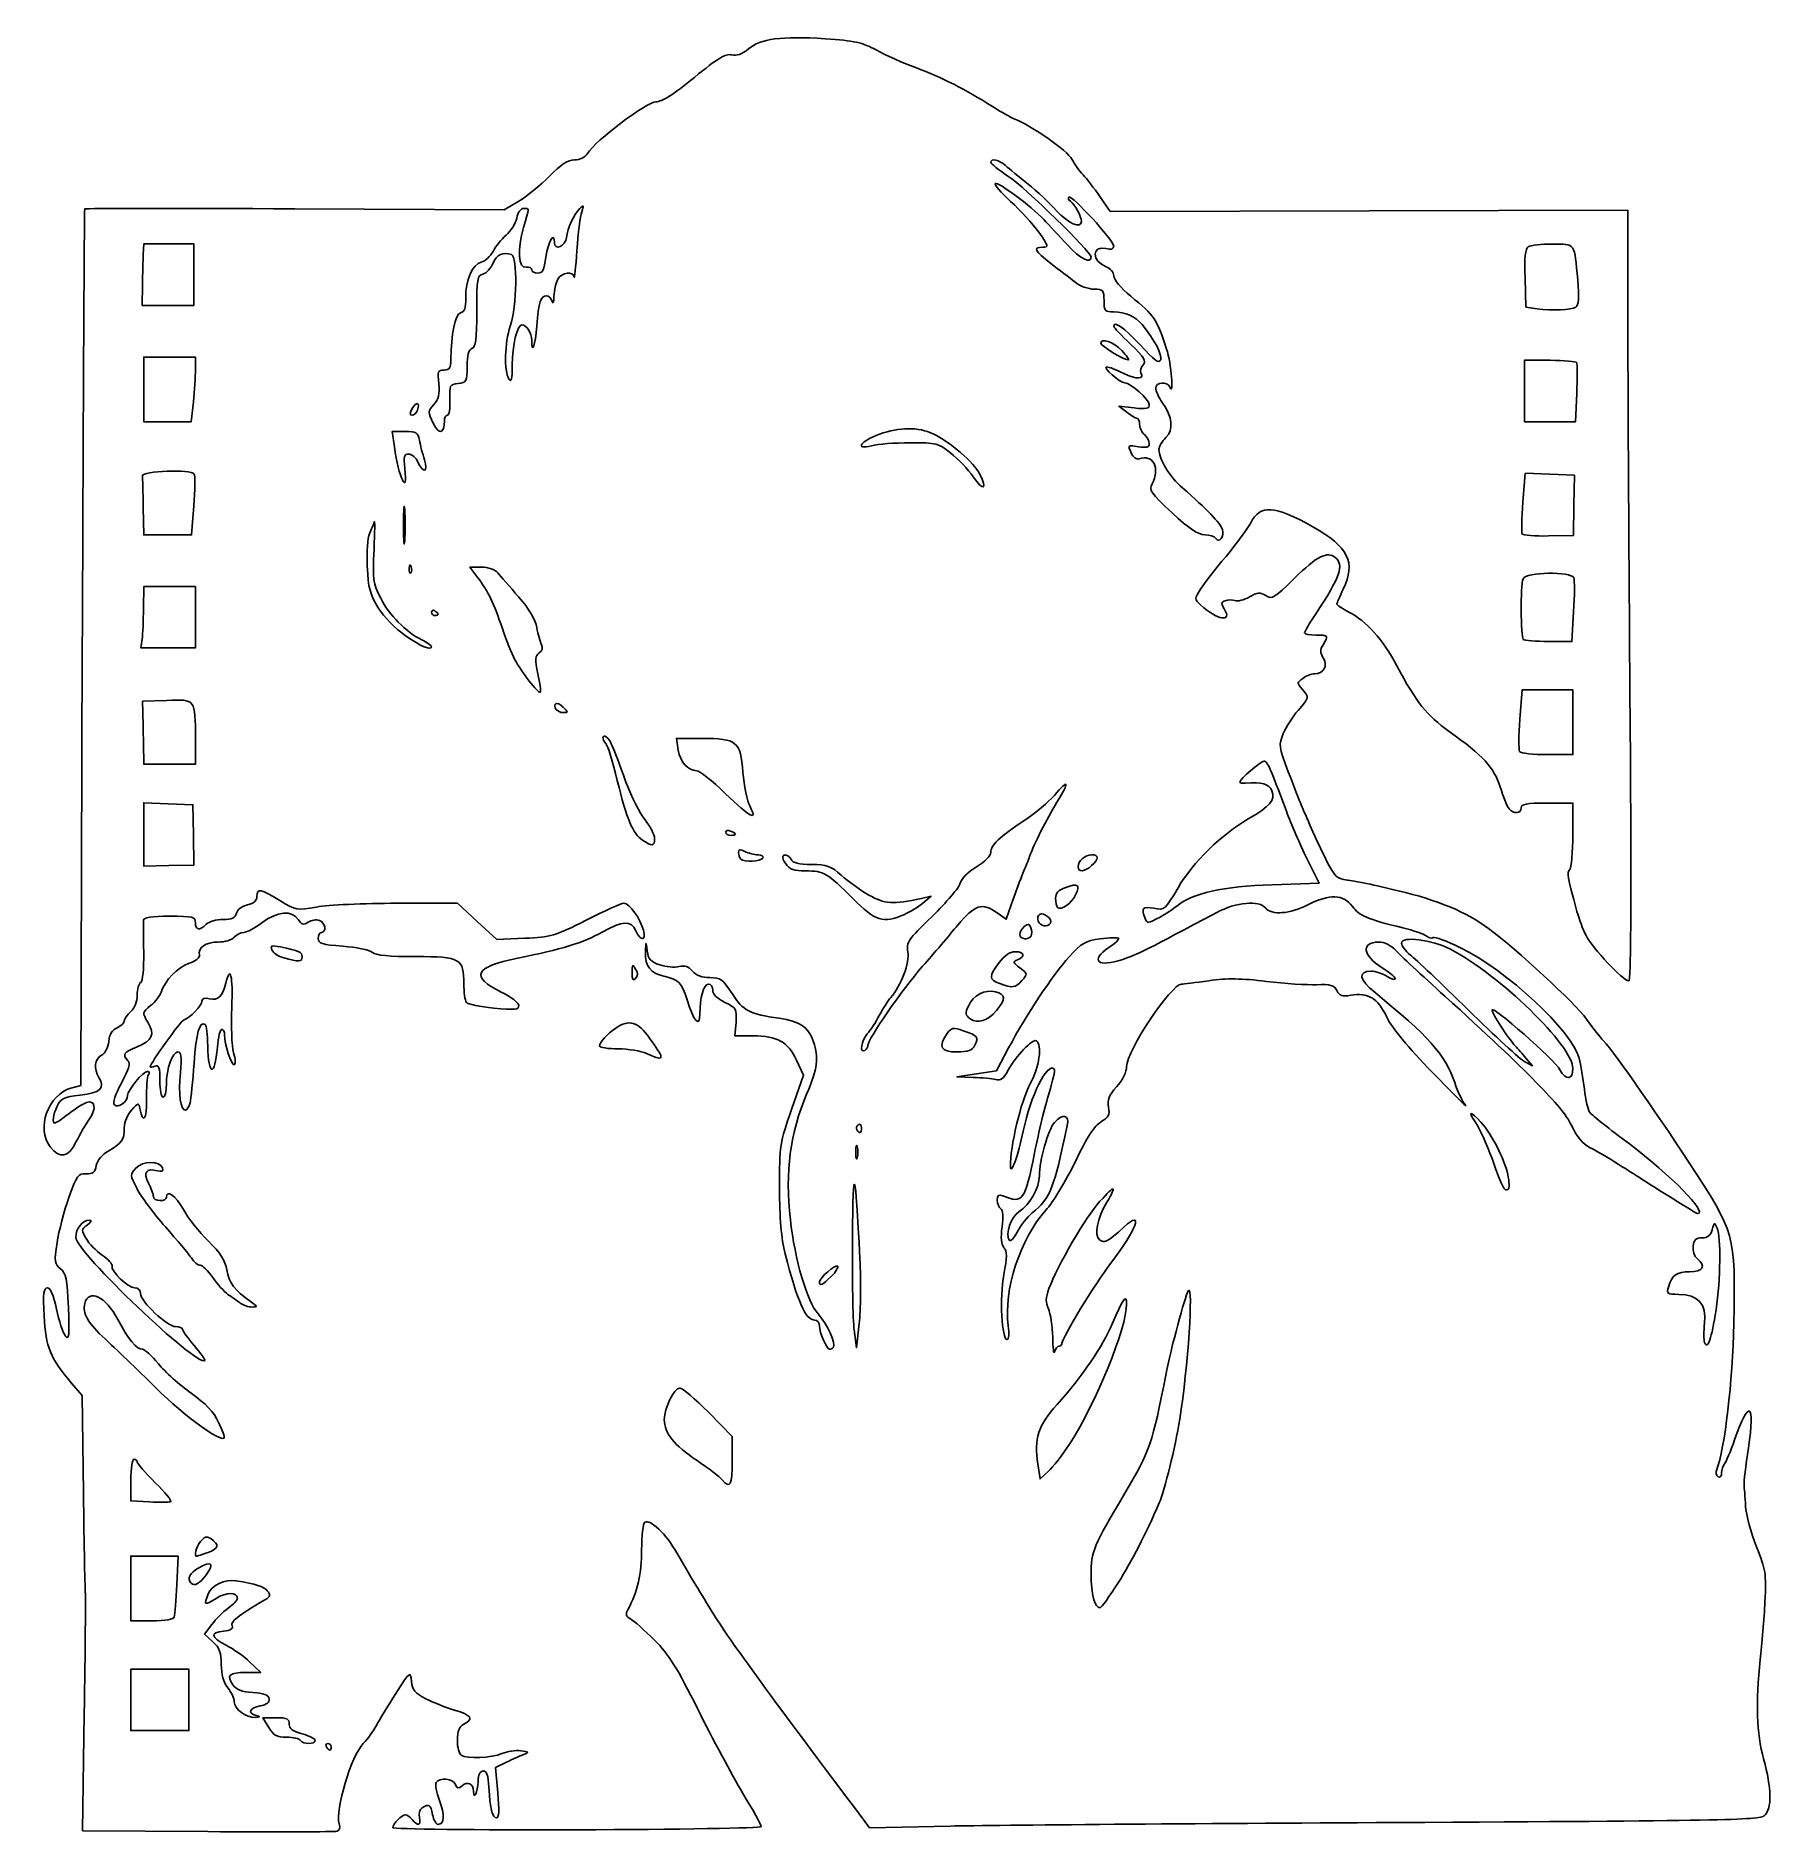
# Model space of a CAD drawing. Header units: centimetres. Extents: x -7.2 to 7, y -6.4 to 8.3.
import ezdxf

# ---------------------------------------------------------------- set-up
doc = ezdxf.new("R2010")
doc.units = ezdxf.units.CM
doc.header["$MEASUREMENT"] = 0
doc.layers.add('Layer 1', color=7, linetype='Continuous')

msp = doc.modelspace()

# ---------------------------------------------------------------- linework, layer by layer
at = {"layer": 'Layer 1', "color": 216}
for points, knots in [([(-5.83288, -6.38944), (-5.83288, -6.38944), (-6.85666, -6.38252), (-6.85666, -6.38252), (-6.85666, -6.38252), (-6.85666, -6.38252), (-6.84299, -5.42372), (-6.84299, -5.42372), (-6.84299, -5.42372), (-6.83547, -4.89637), (-6.83164, -4.453), (-6.83447, -4.43845), (-6.83447, -4.43845), (-6.8373, -4.4239), (-6.84462, -4.0534), (-6.85072, -3.61511), (-6.85072, -3.61511), (-6.85072, -3.61511), (-6.86182, -2.81822), (-6.86182, -2.81822), (-6.86182, -2.81822), (-6.86182, -2.81822), (-6.95071, -2.71438), (-6.95071, -2.71438), (-6.95071, -2.71438), (-7.11973, -2.51691), (-7.15858, -2.42111), (-7.17161, -2.16965), (-7.17161, -2.16965), (-7.18144, -1.97995), (-7.1767, -1.93814), (-7.14539, -1.93814), (-7.14539, -1.93814), (-7.11964, -1.93814), (-7.09535, -1.99485), (-7.07089, -2.11207), (-7.07089, -2.11207), (-7.05092, -2.20773), (-7.01837, -2.30595), (-6.99854, -2.33035), (-6.99854, -2.33035), (-6.96771, -2.36827), (-6.96406, -2.33485), (-6.97335, -2.09991), (-6.97335, -2.09991), (-6.98271, -1.86308), (-6.99163, -1.81922), (-7.03792, -1.78241), (-7.03792, -1.78241), (-7.08729, -1.74315), (-7.08955, -1.72581), (-7.06589, -1.56772), (-7.06589, -1.56772), (-7.05174, -1.47313), (-7.00803, -1.30645), (-6.96876, -1.19731), (-6.96876, -1.19731), (-6.90362, -1.01629), (-6.8913, -0.99927), (-6.82847, -1.00345), (-6.82847, -1.00345), (-6.77337, -1.00712), (-6.75675, -0.99389), (-6.74536, -0.93731), (-6.74536, -0.93731), (-6.73661, -0.89385), (-6.69723, -0.84694), (-6.64324, -0.81565), (-6.64324, -0.81565), (-6.53293, -0.75173), (-6.51658, -0.72745), (-6.51607, -0.62683), (-6.51607, -0.62683), (-6.51584, -0.57993), (-6.49069, -0.51901), (-6.45634, -0.48214), (-6.45634, -0.48214), (-6.40003, -0.4217), (-6.39653, -0.42111), (-6.38762, -0.47054), (-6.38762, -0.47054), (-6.3638, -0.60274), (-6.33114, -0.5586), (-6.33356, -0.39749), (-6.33356, -0.39749), (-6.335, -0.30128), (-6.32824, -0.2097), (-6.31853, -0.19399), (-6.31853, -0.19399), (-6.30882, -0.17828), (-6.31243, -0.16543), (-6.32655, -0.16543), (-6.32655, -0.16543), (-6.36166, -0.16543), (-6.48921, -0.32008), (-6.48921, -0.36266), (-6.48921, -0.36266), (-6.48921, -0.41477), (-6.56599, -0.46965), (-6.59637, -0.43927), (-6.59637, -0.43927), (-6.6128, -0.42285), (-6.59237, -0.35917), (-6.53919, -0.26098), (-6.53919, -0.26098), (-6.47817, -0.14832), (-6.46423, -0.10046), (-6.48606, -0.07862), (-6.48606, -0.07862), (-6.53485, -0.02984), (-6.52083, -0.00832), (-6.41188, 0.03528), (-6.41188, 0.03528), (-6.28433, 0.08631), (-6.26365, 0.13342), (-6.32376, 0.23605), (-6.32376, 0.23605), (-6.36962, 0.31436), (-6.36936, 0.31591), (-6.30048, 0.37257), (-6.30048, 0.37257), (-6.26216, 0.40409), (-6.22349, 0.45369), (-6.21454, 0.4828), (-6.21454, 0.4828), (-6.18558, 0.57697), (-6.07777, 0.68792), (-5.9847, 0.71932), (-5.9847, 0.71932), (-5.9342, 0.73637), (-5.89725, 0.7653), (-5.90144, 0.78453), (-5.90144, 0.78453), (-5.915, 0.84666), (-5.84968, 0.8929), (-5.74838, 0.8929), (-5.74838, 0.8929), (-5.69234, 0.8929), (-5.63466, 0.91021), (-5.61609, 0.93259), (-5.61609, 0.93259), (-5.59797, 0.95442), (-5.56292, 0.97228), (-5.53819, 0.97228), (-5.53819, 0.97228), (-5.51345, 0.97228), (-5.44645, 1.00766), (-5.38929, 1.05092), (-5.38929, 1.05092), (-5.26557, 1.14452), (-5.14163, 1.15588), (-5.09302, 1.07805), (-5.09302, 1.07805), (-5.06576, 1.0344), (-5.05129, 1.03048), (-5.01079, 1.05577), (-5.01079, 1.05577), (-4.98375, 1.07265), (-4.9422, 1.079), (-4.91845, 1.06989), (-4.91845, 1.06989), (-4.87183, 1.052), (-4.85816, 0.97228), (-4.90171, 0.97228), (-4.90171, 0.97228), (-4.91626, 0.97228), (-4.92817, 0.95018), (-4.92817, 0.92318), (-4.92817, 0.92318), (-4.92817, 0.88102), (-4.89991, 0.87194), (-4.72814, 0.85895), (-4.72814, 0.85895), (-4.61813, 0.85063), (-4.50911, 0.82808), (-4.48588, 0.80883), (-4.48588, 0.80883), (-4.45606, 0.78413), (-4.35085, 0.77384), (-4.12818, 0.77384), (-4.12818, 0.77384), (-3.76409, 0.77384), (-3.73784, 0.75885), (-3.73714, 0.5505), (-3.73714, 0.5505), (-3.73692, 0.48416), (-3.72799, 0.41656), (-3.7173, 0.40027), (-3.7173, 0.40027), (-3.7066, 0.38399), (-3.60558, 0.36214), (-3.49281, 0.35172), (-3.49281, 0.35172), (-3.31911, 0.33566), (-3.28775, 0.33888), (-3.28775, 0.37276), (-3.28775, 0.37276), (-3.28775, 0.39491), (-3.3518, 0.4441), (-3.43126, 0.48297), (-3.43126, 0.48297), (-3.68976, 0.60945), (-3.65014, 0.69124), (-3.29632, 0.76149), (-3.29632, 0.76149), (-2.93985, 0.83227), (-2.75871, 0.88799), (-2.60685, 0.97358), (-2.60685, 0.97358), (-2.43645, 1.06963), (-2.37007, 1.0725), (-2.33044, 0.98551), (-2.33044, 0.98551), (-2.29015, 0.89708), (-2.24545, 0.90066), (-2.268, 0.99051), (-2.268, 0.99051), (-2.29178, 1.08526), (-2.38283, 1.2104), (-2.42799, 1.2104), (-2.42799, 1.2104), (-2.44791, 1.2104), (-2.587, 1.14805), (-2.73708, 1.07185), (-2.73708, 1.07185), (-2.99352, 0.94164), (-3.02372, 0.93273), (-3.23892, 0.92379), (-3.23892, 0.92379), (-3.23892, 0.92379), (-3.4679, 0.91428), (-3.4679, 0.91428), (-3.4679, 0.91428), (-3.4679, 0.91428), (-3.62895, 1.06234), (-3.62895, 1.06234), (-3.62895, 1.06234), (-3.62895, 1.06234), (-3.79, 1.2104), (-3.79, 1.2104), (-3.79, 1.2104), (-3.79, 1.2104), (-4.28327, 1.2104), (-4.28327, 1.2104), (-4.28327, 1.2104), (-4.55458, 1.2104), (-4.85104, 1.19668), (-4.94208, 1.1799), (-4.94208, 1.1799), (-5.10518, 1.14985), (-5.10961, 1.15063), (-5.24319, 1.23282), (-5.24319, 1.23282), (-5.40068, 1.32972), (-5.43088, 1.33497), (-5.43088, 1.26542), (-5.43088, 1.26542), (-5.43088, 1.23087), (-5.45542, 1.20922), (-5.50756, 1.19776), (-5.50756, 1.19776), (-5.55215, 1.18797), (-5.58987, 1.15941), (-5.59769, 1.12952), (-5.59769, 1.12952), (-5.60792, 1.09041), (-5.63433, 1.07811), (-5.7081, 1.07811), (-5.7081, 1.07811), (-5.76144, 1.07811), (-5.82293, 1.06025), (-5.84476, 1.03842), (-5.84476, 1.03842), (-5.8995, 0.98369), (-5.93359, 0.98877), (-5.93359, 1.05165), (-5.93359, 1.05165), (-5.93359, 1.10016), (-5.95123, 1.10457), (-6.14525, 1.10457), (-6.14525, 1.10457), (-6.29602, 1.10457), (-6.35742, 1.09505), (-6.35867, 1.0715), (-6.35867, 1.0715), (-6.35963, 1.05331), (-6.35894, 0.93537), (-6.35713, 0.80942), (-6.35713, 0.80942), (-6.35518, 0.67335), (-6.3652, 0.5734), (-6.38184, 0.56312), (-6.38184, 0.56312), (-6.39724, 0.55361), (-6.40984, 0.5067), (-6.40984, 0.45888), (-6.40984, 0.45888), (-6.40984, 0.40554), (-6.43029, 0.35343), (-6.46275, 0.32405), (-6.46275, 0.32405), (-6.49186, 0.29771), (-6.51567, 0.26297), (-6.51567, 0.24685), (-6.51567, 0.24685), (-6.51567, 0.23072), (-6.54246, 0.20578), (-6.5752, 0.19142), (-6.5752, 0.19142), (-6.61603, 0.1735), (-6.63734, 0.13829), (-6.64302, 0.07934), (-6.64302, 0.07934), (-6.64802, 0.0275), (-6.67164, -0.01749), (-6.70255, -0.03404), (-6.70255, -0.03404), (-6.76021, -0.06489), (-6.76897, -0.14186), (-6.72316, -0.2152), (-6.72316, -0.2152), (-6.66922, -0.30158), (-6.71203, -0.34206), (-6.87723, -0.36088), (-6.87723, -0.36088), (-7.01043, -0.37606), (-7.03615, -0.38817), (-7.06468, -0.4492), (-7.06468, -0.4492), (-7.09942, -0.5235), (-7.10797, -0.58876), (-7.08297, -0.58876), (-7.08297, -0.58876), (-7.07484, -0.58876), (-7.02424, -0.55463), (-6.97052, -0.51292), (-6.97052, -0.51292), (-6.91681, -0.4712), (-6.85157, -0.42973), (-6.82555, -0.42076), (-6.82555, -0.42076), (-6.75446, -0.39625), (-6.74088, -0.46973), (-6.80078, -0.55475), (-6.80078, -0.55475), (-6.82935, -0.59529), (-6.87833, -0.67905), (-6.90963, -0.7409), (-6.90963, -0.7409), (-6.97648, -0.873), (-7.04169, -0.88611), (-7.12229, -0.78363), (-7.12229, -0.78363), (-7.23895, -0.63533), (-7.13961, -0.35457), (-6.95223, -0.30299), (-6.95223, -0.30299), (-6.95223, -0.30299), (-6.87286, -0.28113), (-6.87286, -0.28113), (-6.87286, -0.28113), (-6.87286, -0.28113), (-6.85939, 3.30229), (-6.85939, 3.30229), (-6.85939, 3.30229), (-6.85198, 5.27317), (-6.84305, 6.88993), (-6.83955, 6.89509), (-6.83955, 6.89509), (-6.83604, 6.90025), (-6.06224, 6.90041), (-5.11999, 6.89545), (-5.11999, 6.89545), (-5.11999, 6.89545), (-3.40682, 6.88644), (-3.40682, 6.88644), (-3.40682, 6.88644), (-3.40682, 6.88644), (-3.28775, 6.95762), (-3.28775, 6.95762), (-3.28775, 6.95762), (-3.22227, 6.99676), (-3.10961, 7.08887), (-3.03739, 7.16231), (-3.03739, 7.16231), (-2.94215, 7.25916), (-2.88591, 7.29582), (-2.83257, 7.29582), (-2.83257, 7.29582), (-2.78724, 7.29582), (-2.74626, 7.31643), (-2.72574, 7.34953), (-2.72574, 7.34953), (-2.66016, 7.45533), (-2.24003, 7.77207), (-2.16528, 7.77207), (-2.16528, 7.77207), (-2.11558, 7.77207), (-2.02016, 7.83263), (-1.85079, 7.97166), (-1.85079, 7.97166), (-1.65805, 8.12988), (-1.59496, 8.16808), (-1.54643, 8.15594), (-1.54643, 8.15594), (-1.50424, 8.14539), (-1.46139, 8.16066), (-1.40862, 8.20507), (-1.40862, 8.20507), (-1.30907, 8.28883), (-1.13924, 8.31117), (-0.78052, 8.28768), (-0.78052, 8.28768), (-0.54083, 8.27199), (-0.47571, 8.25765), (-0.36411, 8.196), (-0.36411, 8.196), (-0.29135, 8.15581), (-0.14252, 8.0895), (-0.03338, 8.04864), (-0.03338, 8.04864), (0.17348, 7.9712), (0.36397, 7.87454), (0.58839, 7.73314), (0.58839, 7.73314), (0.66115, 7.6873), (0.74349, 7.6412), (0.77137, 7.6307), (0.77137, 7.6307), (0.89959, 7.58242), (1.20494, 7.36799), (1.23873, 7.30251), (1.23873, 7.30251), (1.2594, 7.26245), (1.30012, 7.20474), (1.32923, 7.17426), (1.32923, 7.17426), (1.35833, 7.14378), (1.42049, 7.06355), (1.46736, 6.99598), (1.46736, 6.99598), (1.46736, 6.99598), (1.55259, 6.87312), (1.55259, 6.87312), (1.55259, 6.87312), (1.55259, 6.87312), (3.67002, 6.87942), (3.67002, 6.87942), (3.67002, 6.87942), (3.67002, 6.87942), (5.78746, 6.88571), (5.78746, 6.88571), (5.78746, 6.88571), (5.78746, 6.88571), (5.78746, 6.03681), (5.78746, 6.03681), (5.78746, 6.03681), (5.78746, 5.56991), (5.79537, 4.15009), (5.80504, 2.88165), (5.80504, 2.88165), (5.81697, 1.31735), (5.81393, 0.5754), (5.79559, 0.5754), (5.79559, 0.5754), (5.75051, 0.5754), (5.49383, 0.84692), (5.4454, 0.94582), (5.4454, 0.94582), (5.42047, 0.99675), (5.38703, 1.08605), (5.3711, 1.14426), (5.3711, 1.14426), (5.29071, 1.43803), (5.28671, 1.46108), (5.31186, 1.48622), (5.31186, 1.48622), (5.32605, 1.50041), (5.33766, 1.62871), (5.33766, 1.77132), (5.33766, 1.77132), (5.33766, 1.77132), (5.33766, 2.03061), (5.33766, 2.03061), (5.33766, 2.03061), (5.33766, 2.03061), (5.126, 2.03061), (5.126, 2.03061), (5.126, 2.03061), (4.95549, 2.03061), (4.91433, 2.02289), (4.91433, 1.99092), (4.91433, 1.99092), (4.91433, 1.94278), (4.85145, 1.93859), (4.81524, 1.98431), (4.81524, 1.98431), (4.80083, 2.0025), (4.76807, 2.08287), (4.74244, 2.1629), (4.74244, 2.1629), (4.69073, 2.32437), (4.60502, 2.41779), (4.32561, 2.61721), (4.32561, 2.61721), (4.14231, 2.74804), (4.05697, 2.85516), (3.89708, 3.15509), (3.89708, 3.15509), (3.78324, 3.36863), (3.64717, 3.52127), (3.50542, 3.59443), (3.50542, 3.59443), (3.45085, 3.6226), (3.40621, 3.65193), (3.40621, 3.65961), (3.40621, 3.65961), (3.40621, 3.6673), (3.43002, 3.72287), (3.45912, 3.78311), (3.45912, 3.78311), (3.5645, 4.00122), (3.50178, 4.12936), (3.20966, 4.29272), (3.20966, 4.29272), (2.8943, 4.46908), (2.77925, 4.4765), (2.70181, 4.32549), (2.70181, 4.32549), (2.67767, 4.2784), (2.58654, 4.15476), (2.49931, 4.05071), (2.49931, 4.05071), (2.41209, 3.94667), (2.31796, 3.82561), (2.29015, 3.78169), (2.29015, 3.78169), (2.24008, 3.70259), (2.24011, 3.70134), (2.29418, 3.65097), (2.29418, 3.65097), (2.42547, 3.52865), (2.55536, 3.50753), (2.48518, 3.61991), (2.48518, 3.61991), (2.45825, 3.66304), (2.45958, 3.67494), (2.49279, 3.68769), (2.49279, 3.68769), (2.51495, 3.69619), (2.55075, 3.69637), (2.57235, 3.68808), (2.57235, 3.68808), (2.59395, 3.67979), (2.64725, 3.6934), (2.69081, 3.71832), (2.69081, 3.71832), (2.75773, 3.75661), (2.7786, 3.75828), (2.82557, 3.72905), (2.82557, 3.72905), (2.87661, 3.6973), (2.89558, 3.70875), (3.05747, 3.86906), (3.05747, 3.86906), (3.24211, 4.05189), (3.3276, 4.0957), (3.39332, 4.04116), (3.39332, 4.04116), (3.46878, 3.97853), (3.4363, 3.88536), (3.2311, 3.57568), (3.2311, 3.57568), (3.18189, 3.50142), (3.14162, 3.43296), (3.14162, 3.42355), (3.14162, 3.42355), (3.14162, 3.41414), (3.18329, 3.40644), (3.23423, 3.40644), (3.23423, 3.40644), (3.33727, 3.40644), (3.34083, 3.40169), (3.29401, 3.32671), (3.29401, 3.32671), (3.26774, 3.28464), (3.26804, 3.26318), (3.29553, 3.21916), (3.29553, 3.21916), (3.33535, 3.15539), (3.29825, 3.08894), (3.22281, 3.08894), (3.22281, 3.08894), (3.19827, 3.08894), (3.15524, 3.07216), (3.12719, 3.05165), (3.12719, 3.05165), (3.07865, 3.01615), (3.0784, 3.01189), (3.12213, 2.96357), (3.12213, 2.96357), (3.18213, 2.89727), (3.1816, 2.89452), (3.08862, 2.78862), (3.08862, 2.78862), (3.04491, 2.73884), (2.99081, 2.6542), (2.96839, 2.60054), (2.96839, 2.60054), (2.92922, 2.50681), (2.93084, 2.49442), (3.00924, 2.28663), (3.00924, 2.28663), (3.05414, 2.16765), (3.1013, 2.04649), (3.11404, 2.01738), (3.11404, 2.01738), (3.12678, 1.98828), (3.16499, 1.89964), (3.19895, 1.82042), (3.19895, 1.82042), (3.2329, 1.7412), (3.29226, 1.61618), (3.33084, 1.54261), (3.33084, 1.54261), (3.39141, 1.42713), (3.41312, 1.40773), (3.48959, 1.40073), (3.48959, 1.40073), (3.53832, 1.39626), (3.72654, 1.35706), (3.90785, 1.31361), (3.90785, 1.31361), (4.23549, 1.2351), (4.46409, 1.13953), (4.64684, 1.00466), (4.64684, 1.00466), (4.88135, 0.8316), (5.34925, 0.39859), (5.44916, 0.26217), (5.44916, 0.26217), (5.5095, 0.17978), (5.56613, 0.10643), (5.57502, 0.09915), (5.57502, 0.09915), (5.62822, 0.05562), (6.01114, -0.48722), (6.28427, -0.90626), (6.28427, -0.90626), (6.66974, -1.4977), (6.66798, -1.49138), (6.65419, -2.22918), (6.65419, -2.22918), (6.64534, -2.70254), (6.58071, -3.2593), (6.51552, -3.42374), (6.51552, -3.42374), (6.50601, -3.44774), (6.51094, -3.47523), (6.52648, -3.48484), (6.52648, -3.48484), (6.54266, -3.49483), (6.55475, -3.48126), (6.55475, -3.45312), (6.55475, -3.45312), (6.55475, -3.42607), (6.56527, -3.39262), (6.57813, -3.3788), (6.57813, -3.3788), (6.59098, -3.36497), (6.62821, -3.27627), (6.66084, -3.18168), (6.66084, -3.18168), (6.77756, -2.8434), (6.83071, -2.87442), (6.77418, -3.24783), (6.77418, -3.24783), (6.75215, -3.39335), (6.73599, -3.53027), (6.73827, -3.5521), (6.73827, -3.5521), (6.74055, -3.57393), (6.74625, -3.65132), (6.75094, -3.72408), (6.75094, -3.72408), (6.75563, -3.79684), (6.79599, -3.94704), (6.84063, -4.05787), (6.84063, -4.05787), (6.9161, -4.24523), (6.92092, -4.27679), (6.90932, -4.50766), (6.90932, -4.50766), (6.90246, -4.64422), (6.88546, -4.85716), (6.87154, -4.98085), (6.87154, -4.98085), (6.83184, -5.33349), (6.84019, -5.58348), (6.89871, -5.79464), (6.89871, -5.79464), (6.96531, -6.03497), (6.96768, -6.20167), (6.90532, -6.25803), (6.90532, -6.25803), (6.86389, -6.29546), (6.5455, -6.30146), (3.88246, -6.31499), (3.88246, -6.31499), (2.24535, -6.32331), (0.60824, -6.3363), (0.24443, -6.34386), (0.24443, -6.34386), (0.24443, -6.34386), (-0.41702, -6.3576), (-0.41702, -6.3576), (-0.41702, -6.3576), (-0.41702, -6.3576), (-0.54197, -6.19178), (-0.54197, -6.19178), (-0.54197, -6.19178), (-1.23586, -5.27087), (-1.59448, -4.77692), (-1.71586, -4.57489), (-1.71586, -4.57489), (-1.75821, -4.50441), (-1.81947, -4.4032), (-1.85199, -4.34999), (-1.85199, -4.34999), (-1.88452, -4.29678), (-1.94854, -4.18776), (-1.99427, -4.10772), (-1.99427, -4.10772), (-2.08286, -3.95266), (-2.21142, -3.82889), (-2.25557, -3.85618), (-2.25557, -3.85618), (-2.27029, -3.86528), (-2.28234, -3.96703), (-2.28234, -4.08229), (-2.28234, -4.08229), (-2.28234, -4.27709), (-2.31683, -4.42784), (-2.39386, -4.5697), (-2.39386, -4.5697), (-2.41649, -4.61137), (-2.4122, -4.62698), (-2.37203, -4.64907), (-2.37203, -4.64907), (-2.34452, -4.6642), (-2.25654, -4.74236), (-2.1765, -4.82275), (-2.1765, -4.82275), (-2.05968, -4.9401), (-1.98949, -5.05227), (-1.82055, -5.3916), (-1.82055, -5.3916), (-1.70481, -5.62408), (-1.5411, -5.92983), (-1.45674, -6.07105), (-1.45674, -6.07105), (-1.37239, -6.21227), (-1.30342, -6.33729), (-1.30346, -6.34886), (-1.30346, -6.34886), (-1.30351, -6.36044), (-1.98216, -6.37199), (-2.81159, -6.37454), (-2.81159, -6.37454), (-3.64101, -6.37708), (-4.31963, -6.369), (-4.31963, -6.35658), (-4.31963, -6.35658), (-4.31963, -6.32795), (-4.24343, -6.25085), (-4.21514, -6.25085), (-4.21514, -6.25085), (-4.20341, -6.25085), (-4.17899, -6.26871), (-4.16088, -6.29054), (-4.16088, -6.29054), (-4.11371, -6.34737), (-4.08404, -6.33948), (-4.101, -6.2746), (-4.101, -6.2746), (-4.10953, -6.24201), (-4.10028, -6.20931), (-4.07868, -6.19563), (-4.07868, -6.19563), (-4.02082, -6.15899), (-4.00983, -6.16606), (-3.99287, -6.25085), (-3.99287, -6.25085), (-3.98414, -6.2945), (-3.96441, -6.33022), (-3.94904, -6.33022), (-3.94904, -6.33022), (-3.89637, -6.33022), (-3.8913, -6.25247), (-3.93629, -6.13466), (-3.93629, -6.13466), (-3.96105, -6.06983), (-3.97338, -6.00397), (-3.9637, -5.9883), (-3.9637, -5.9883), (-3.93661, -5.94446), (-3.8246, -5.95454), (-3.80621, -6.00247), (-3.80621, -6.00247), (-3.79318, -6.03642), (-3.78202, -6.03866), (-3.75162, -6.01342), (-3.75162, -6.01342), (-3.70619, -5.97572), (-3.65817, -5.99882), (-3.65817, -6.05838), (-3.65817, -6.05838), (-3.65817, -6.13905), (-3.62377, -6.06634), (-3.62113, -5.98009), (-3.62113, -5.98009), (-3.61935, -5.92208), (-3.60543, -5.89366), (-3.57879, -5.89366), (-3.57879, -5.89366), (-3.54973, -5.89366), (-3.53726, -5.92907), (-3.53219, -6.02595), (-3.53219, -6.02595), (-3.52296, -6.20257), (-3.50438, -6.27731), (-3.4697, -6.27731), (-3.4697, -6.27731), (-3.44996, -6.27731), (-3.4467, -6.2129), (-3.45925, -6.07103), (-3.45925, -6.07103), (-3.45925, -6.07103), (-3.47752, -5.86476), (-3.47752, -5.86476), (-3.47752, -5.86476), (-3.47752, -5.86476), (-3.38925, -5.82136), (-3.38925, -5.82136), (-3.38925, -5.82136), (-3.3407, -5.7975), (-3.27717, -5.76899), (-3.24807, -5.75802), (-3.24807, -5.75802), (-3.20159, -5.74049), (-3.20435, -5.73682), (-3.27075, -5.72784), (-3.27075, -5.72784), (-3.31234, -5.72222), (-3.3821, -5.73242), (-3.42579, -5.75052), (-3.42579, -5.75052), (-3.51277, -5.78655), (-3.71015, -5.79465), (-3.75939, -5.76422), (-3.75939, -5.76422), (-3.77648, -5.75366), (-3.79046, -5.69851), (-3.79046, -5.64168), (-3.79046, -5.64168), (-3.79046, -5.56541), (-3.77659, -5.53091), (-3.73754, -5.51001), (-3.73754, -5.51001), (-3.65472, -5.46569), (-3.67421, -5.43578), (-3.81275, -5.39464), (-3.81275, -5.39464), (-3.88322, -5.37371), (-3.98961, -5.33173), (-4.04918, -5.30134), (-4.04918, -5.30134), (-4.13804, -5.25601), (-4.15898, -5.2306), (-4.16588, -5.15977), (-4.16588, -5.15977), (-4.17426, -5.07373), (-4.17467, -5.07404), (-4.29425, -5.25866), (-4.29425, -5.25866), (-4.36023, -5.36052), (-4.43162, -5.47859), (-4.45291, -5.52103), (-4.45291, -5.52103), (-4.47419, -5.56347), (-4.52246, -5.62913), (-4.56017, -5.66694), (-4.56017, -5.66694), (-4.65712, -5.76413), (-4.79253, -6.21571), (-4.75767, -6.32555), (-4.75767, -6.32555), (-4.74787, -6.35644), (-4.75486, -6.38075), (-4.77525, -6.38662), (-4.77525, -6.38662), (-4.79387, -6.39198), (-5.26981, -6.39325), (-5.83288, -6.38944)], [0, 0, 0, 0, 0.00440529, 0.00440529, 0.00440529, 0.00440529, 0.00881057, 0.00881057, 0.00881057, 0.00881057, 0.01321586, 0.01321586, 0.01321586, 0.01321586, 0.01762115, 0.01762115, 0.01762115, 0.01762115, 0.02202643, 0.02202643, 0.02202643, 0.02202643, 0.02643172, 0.02643172, 0.02643172, 0.02643172, 0.030837, 0.030837, 0.030837, 0.030837, 0.03524229, 0.03524229, 0.03524229, 0.03524229, 0.03964758, 0.03964758, 0.03964758, 0.03964758, 0.04405286, 0.04405286, 0.04405286, 0.04405286, 0.04845815, 0.04845815, 0.04845815, 0.04845815, 0.05286344, 0.05286344, 0.05286344, 0.05286344, 0.05726872, 0.05726872, 0.05726872, 0.05726872, 0.06167401, 0.06167401, 0.06167401, 0.06167401, 0.0660793, 0.0660793, 0.0660793, 0.0660793, 0.07048458, 0.07048458, 0.07048458, 0.07048458, 0.07488987, 0.07488987, 0.07488987, 0.07488987, 0.07929515, 0.07929515, 0.07929515, 0.07929515, 0.08370044, 0.08370044, 0.08370044, 0.08370044, 0.08810573, 0.08810573, 0.08810573, 0.08810573, 0.09251101, 0.09251101, 0.09251101, 0.09251101, 0.0969163, 0.0969163, 0.0969163, 0.0969163, 0.10132159, 0.10132159, 0.10132159, 0.10132159, 0.10572687, 0.10572687, 0.10572687, 0.10572687, 0.11013216, 0.11013216, 0.11013216, 0.11013216, 0.11453744, 0.11453744, 0.11453744, 0.11453744, 0.11894273, 0.11894273, 0.11894273, 0.11894273, 0.12334802, 0.12334802, 0.12334802, 0.12334802, 0.1277533, 0.1277533, 0.1277533, 0.1277533, 0.13215859, 0.13215859, 0.13215859, 0.13215859, 0.13656388, 0.13656388, 0.13656388, 0.13656388, 0.14096916, 0.14096916, 0.14096916, 0.14096916, 0.14537445, 0.14537445, 0.14537445, 0.14537445, 0.14977974, 0.14977974, 0.14977974, 0.14977974, 0.15418502, 0.15418502, 0.15418502, 0.15418502, 0.15859031, 0.15859031, 0.15859031, 0.15859031, 0.16299559, 0.16299559, 0.16299559, 0.16299559, 0.16740088, 0.16740088, 0.16740088, 0.16740088, 0.17180617, 0.17180617, 0.17180617, 0.17180617, 0.17621145, 0.17621145, 0.17621145, 0.17621145, 0.18061674, 0.18061674, 0.18061674, 0.18061674, 0.18502203, 0.18502203, 0.18502203, 0.18502203, 0.18942731, 0.18942731, 0.18942731, 0.18942731, 0.1938326, 0.1938326, 0.1938326, 0.1938326, 0.19823789, 0.19823789, 0.19823789, 0.19823789, 0.20264317, 0.20264317, 0.20264317, 0.20264317, 0.20704846, 0.20704846, 0.20704846, 0.20704846, 0.21145374, 0.21145374, 0.21145374, 0.21145374, 0.21585903, 0.21585903, 0.21585903, 0.21585903, 0.22026432, 0.22026432, 0.22026432, 0.22026432, 0.2246696, 0.2246696, 0.2246696, 0.2246696, 0.22907489, 0.22907489, 0.22907489, 0.22907489, 0.23348018, 0.23348018, 0.23348018, 0.23348018, 0.23788546, 0.23788546, 0.23788546, 0.23788546, 0.24229075, 0.24229075, 0.24229075, 0.24229075, 0.24669604, 0.24669604, 0.24669604, 0.24669604, 0.25110132, 0.25110132, 0.25110132, 0.25110132, 0.25550661, 0.25550661, 0.25550661, 0.25550661, 0.25991189, 0.25991189, 0.25991189, 0.25991189, 0.26431718, 0.26431718, 0.26431718, 0.26431718, 0.26872247, 0.26872247, 0.26872247, 0.26872247, 0.27312775, 0.27312775, 0.27312775, 0.27312775, 0.27753304, 0.27753304, 0.27753304, 0.27753304, 0.28193833, 0.28193833, 0.28193833, 0.28193833, 0.28634361, 0.28634361, 0.28634361, 0.28634361, 0.2907489, 0.2907489, 0.2907489, 0.2907489, 0.29515419, 0.29515419, 0.29515419, 0.29515419, 0.29955947, 0.29955947, 0.29955947, 0.29955947, 0.30396476, 0.30396476, 0.30396476, 0.30396476, 0.30837004, 0.30837004, 0.30837004, 0.30837004, 0.31277533, 0.31277533, 0.31277533, 0.31277533, 0.31718062, 0.31718062, 0.31718062, 0.31718062, 0.3215859, 0.3215859, 0.3215859, 0.3215859, 0.32599119, 0.32599119, 0.32599119, 0.32599119, 0.33039648, 0.33039648, 0.33039648, 0.33039648, 0.33480176, 0.33480176, 0.33480176, 0.33480176, 0.33920705, 0.33920705, 0.33920705, 0.33920705, 0.34361233, 0.34361233, 0.34361233, 0.34361233, 0.34801762, 0.34801762, 0.34801762, 0.34801762, 0.35242291, 0.35242291, 0.35242291, 0.35242291, 0.35682819, 0.35682819, 0.35682819, 0.35682819, 0.36123348, 0.36123348, 0.36123348, 0.36123348, 0.36563877, 0.36563877, 0.36563877, 0.36563877, 0.37004405, 0.37004405, 0.37004405, 0.37004405, 0.37444934, 0.37444934, 0.37444934, 0.37444934, 0.37885463, 0.37885463, 0.37885463, 0.37885463, 0.38325991, 0.38325991, 0.38325991, 0.38325991, 0.3876652, 0.3876652, 0.3876652, 0.3876652, 0.39207048, 0.39207048, 0.39207048, 0.39207048, 0.39647577, 0.39647577, 0.39647577, 0.39647577, 0.40088106, 0.40088106, 0.40088106, 0.40088106, 0.40528634, 0.40528634, 0.40528634, 0.40528634, 0.40969163, 0.40969163, 0.40969163, 0.40969163, 0.41409692, 0.41409692, 0.41409692, 0.41409692, 0.4185022, 0.4185022, 0.4185022, 0.4185022, 0.42290749, 0.42290749, 0.42290749, 0.42290749, 0.42731278, 0.42731278, 0.42731278, 0.42731278, 0.43171806, 0.43171806, 0.43171806, 0.43171806, 0.43612335, 0.43612335, 0.43612335, 0.43612335, 0.44052863, 0.44052863, 0.44052863, 0.44052863, 0.44493392, 0.44493392, 0.44493392, 0.44493392, 0.44933921, 0.44933921, 0.44933921, 0.44933921, 0.45374449, 0.45374449, 0.45374449, 0.45374449, 0.45814978, 0.45814978, 0.45814978, 0.45814978, 0.46255507, 0.46255507, 0.46255507, 0.46255507, 0.46696035, 0.46696035, 0.46696035, 0.46696035, 0.47136564, 0.47136564, 0.47136564, 0.47136564, 0.47577093, 0.47577093, 0.47577093, 0.47577093, 0.48017621, 0.48017621, 0.48017621, 0.48017621, 0.4845815, 0.4845815, 0.4845815, 0.4845815, 0.48898678, 0.48898678, 0.48898678, 0.48898678, 0.49339207, 0.49339207, 0.49339207, 0.49339207, 0.49779736, 0.49779736, 0.49779736, 0.49779736, 0.50220264, 0.50220264, 0.50220264, 0.50220264, 0.50660793, 0.50660793, 0.50660793, 0.50660793, 0.51101322, 0.51101322, 0.51101322, 0.51101322, 0.5154185, 0.5154185, 0.5154185, 0.5154185, 0.51982379, 0.51982379, 0.51982379, 0.51982379, 0.52422907, 0.52422907, 0.52422907, 0.52422907, 0.52863436, 0.52863436, 0.52863436, 0.52863436, 0.53303965, 0.53303965, 0.53303965, 0.53303965, 0.53744493, 0.53744493, 0.53744493, 0.53744493, 0.54185022, 0.54185022, 0.54185022, 0.54185022, 0.54625551, 0.54625551, 0.54625551, 0.54625551, 0.55066079, 0.55066079, 0.55066079, 0.55066079, 0.55506608, 0.55506608, 0.55506608, 0.55506608, 0.55947137, 0.55947137, 0.55947137, 0.55947137, 0.56387665, 0.56387665, 0.56387665, 0.56387665, 0.56828194, 0.56828194, 0.56828194, 0.56828194, 0.57268722, 0.57268722, 0.57268722, 0.57268722, 0.57709251, 0.57709251, 0.57709251, 0.57709251, 0.5814978, 0.5814978, 0.5814978, 0.5814978, 0.58590308, 0.58590308, 0.58590308, 0.58590308, 0.59030837, 0.59030837, 0.59030837, 0.59030837, 0.59471366, 0.59471366, 0.59471366, 0.59471366, 0.59911894, 0.59911894, 0.59911894, 0.59911894, 0.60352423, 0.60352423, 0.60352423, 0.60352423, 0.60792952, 0.60792952, 0.60792952, 0.60792952, 0.6123348, 0.6123348, 0.6123348, 0.6123348, 0.61674009, 0.61674009, 0.61674009, 0.61674009, 0.62114537, 0.62114537, 0.62114537, 0.62114537, 0.62555066, 0.62555066, 0.62555066, 0.62555066, 0.62995595, 0.62995595, 0.62995595, 0.62995595, 0.63436123, 0.63436123, 0.63436123, 0.63436123, 0.63876652, 0.63876652, 0.63876652, 0.63876652, 0.64317181, 0.64317181, 0.64317181, 0.64317181, 0.64757709, 0.64757709, 0.64757709, 0.64757709, 0.65198238, 0.65198238, 0.65198238, 0.65198238, 0.65638767, 0.65638767, 0.65638767, 0.65638767, 0.66079295, 0.66079295, 0.66079295, 0.66079295, 0.66519824, 0.66519824, 0.66519824, 0.66519824, 0.66960352, 0.66960352, 0.66960352, 0.66960352, 0.67400881, 0.67400881, 0.67400881, 0.67400881, 0.6784141, 0.6784141, 0.6784141, 0.6784141, 0.68281938, 0.68281938, 0.68281938, 0.68281938, 0.68722467, 0.68722467, 0.68722467, 0.68722467, 0.69162996, 0.69162996, 0.69162996, 0.69162996, 0.69603524, 0.69603524, 0.69603524, 0.69603524, 0.70044053, 0.70044053, 0.70044053, 0.70044053, 0.70484581, 0.70484581, 0.70484581, 0.70484581, 0.7092511, 0.7092511, 0.7092511, 0.7092511, 0.71365639, 0.71365639, 0.71365639, 0.71365639, 0.71806167, 0.71806167, 0.71806167, 0.71806167, 0.72246696, 0.72246696, 0.72246696, 0.72246696, 0.72687225, 0.72687225, 0.72687225, 0.72687225, 0.73127753, 0.73127753, 0.73127753, 0.73127753, 0.73568282, 0.73568282, 0.73568282, 0.73568282, 0.74008811, 0.74008811, 0.74008811, 0.74008811, 0.74449339, 0.74449339, 0.74449339, 0.74449339, 0.74889868, 0.74889868, 0.74889868, 0.74889868, 0.75330396, 0.75330396, 0.75330396, 0.75330396, 0.75770925, 0.75770925, 0.75770925, 0.75770925, 0.76211454, 0.76211454, 0.76211454, 0.76211454, 0.76651982, 0.76651982, 0.76651982, 0.76651982, 0.77092511, 0.77092511, 0.77092511, 0.77092511, 0.7753304, 0.7753304, 0.7753304, 0.7753304, 0.77973568, 0.77973568, 0.77973568, 0.77973568, 0.78414097, 0.78414097, 0.78414097, 0.78414097, 0.78854626, 0.78854626, 0.78854626, 0.78854626, 0.79295154, 0.79295154, 0.79295154, 0.79295154, 0.79735683, 0.79735683, 0.79735683, 0.79735683, 0.80176211, 0.80176211, 0.80176211, 0.80176211, 0.8061674, 0.8061674, 0.8061674, 0.8061674, 0.81057269, 0.81057269, 0.81057269, 0.81057269, 0.81497797, 0.81497797, 0.81497797, 0.81497797, 0.81938326, 0.81938326, 0.81938326, 0.81938326, 0.82378855, 0.82378855, 0.82378855, 0.82378855, 0.82819383, 0.82819383, 0.82819383, 0.82819383, 0.83259912, 0.83259912, 0.83259912, 0.83259912, 0.83700441, 0.83700441, 0.83700441, 0.83700441, 0.84140969, 0.84140969, 0.84140969, 0.84140969, 0.84581498, 0.84581498, 0.84581498, 0.84581498, 0.85022026, 0.85022026, 0.85022026, 0.85022026, 0.85462555, 0.85462555, 0.85462555, 0.85462555, 0.85903084, 0.85903084, 0.85903084, 0.85903084, 0.86343612, 0.86343612, 0.86343612, 0.86343612, 0.86784141, 0.86784141, 0.86784141, 0.86784141, 0.8722467, 0.8722467, 0.8722467, 0.8722467, 0.87665198, 0.87665198, 0.87665198, 0.87665198, 0.88105727, 0.88105727, 0.88105727, 0.88105727, 0.88546256, 0.88546256, 0.88546256, 0.88546256, 0.88986784, 0.88986784, 0.88986784, 0.88986784, 0.89427313, 0.89427313, 0.89427313, 0.89427313, 0.89867841, 0.89867841, 0.89867841, 0.89867841, 0.9030837, 0.9030837, 0.9030837, 0.9030837, 0.90748899, 0.90748899, 0.90748899, 0.90748899, 0.91189427, 0.91189427, 0.91189427, 0.91189427, 0.91629956, 0.91629956, 0.91629956, 0.91629956, 0.92070485, 0.92070485, 0.92070485, 0.92070485, 0.92511013, 0.92511013, 0.92511013, 0.92511013, 0.92951542, 0.92951542, 0.92951542, 0.92951542, 0.9339207, 0.9339207, 0.9339207, 0.9339207, 0.93832599, 0.93832599, 0.93832599, 0.93832599, 0.94273128, 0.94273128, 0.94273128, 0.94273128, 0.94713656, 0.94713656, 0.94713656, 0.94713656, 0.95154185, 0.95154185, 0.95154185, 0.95154185, 0.95594714, 0.95594714, 0.95594714, 0.95594714, 0.96035242, 0.96035242, 0.96035242, 0.96035242, 0.96475771, 0.96475771, 0.96475771, 0.96475771, 0.969163, 0.969163, 0.969163, 0.969163, 0.97356828, 0.97356828, 0.97356828, 0.97356828, 0.97797357, 0.97797357, 0.97797357, 0.97797357, 0.98237885, 0.98237885, 0.98237885, 0.98237885, 0.98678414, 0.98678414, 0.98678414, 0.98678414, 0.99118943, 0.99118943, 0.99118943, 0.99118943, 1, 1, 1, 1]), ([(2.4697, 4.27086), (2.45356, 4.32171), (2.33905, 4.44115), (2.14554, 4.60898), (2.14554, 4.60898), (2.03713, 4.703), (1.951, 4.843), (1.951, 4.92518), (1.951, 4.92518), (1.951, 4.94845), (1.97605, 4.99254), (2.00667, 5.02316), (2.00667, 5.02316), (2.0722, 5.08869), (2.06169, 5.19315), (1.97767, 5.31114), (1.97767, 5.31114), (1.94845, 5.35218), (1.92454, 5.40476), (1.92454, 5.42798), (1.92454, 5.42798), (1.92454, 5.47793), (2.01978, 5.48552), (2.03931, 5.43712), (2.03931, 5.43712), (2.0749, 5.34891), (2.05148, 5.63281), (2.01366, 5.74801), (2.01366, 5.74801), (1.93271, 5.99457), (1.9176, 6.01678), (1.71949, 6.18052), (1.71949, 6.18052), (1.63948, 6.24665), (1.58058, 6.317), (1.58058, 6.34644), (1.58058, 6.34644), (1.58058, 6.37582), (1.554, 6.40765), (1.51804, 6.42132), (1.51804, 6.42132), (1.40013, 6.46615), (1.39948, 6.59943), (1.51732, 6.56985), (1.51732, 6.56985), (1.56142, 6.55879), (1.58058, 6.56517), (1.58058, 6.59095), (1.58058, 6.59095), (1.58058, 6.63648), (1.2359, 7.01288), (1.21414, 6.99111), (1.21414, 6.99111), (1.20552, 6.98249), (1.21122, 6.96716), (1.22681, 6.95704), (1.22681, 6.95704), (1.2607, 6.93503), (1.316, 6.83447), (1.316, 6.79485), (1.316, 6.79485), (1.316, 6.72925), (1.20731, 6.77486), (1.11319, 6.87996), (1.11319, 6.87996), (1.05739, 6.94228), (0.95232, 7.0405), (0.87971, 7.09824), (0.87971, 7.09824), (0.8071, 7.15598), (0.72449, 7.22405), (0.69613, 7.24952), (0.69613, 7.24952), (0.64358, 7.2967), (0.57461, 7.31187), (0.57585, 7.27598), (0.57585, 7.27598), (0.57622, 7.26506), (0.63873, 7.21483), (0.71475, 7.16436), (0.71475, 7.16436), (0.85626, 7.0704), (1.39537, 6.54426), (1.39537, 6.50011), (1.39537, 6.50011), (1.39537, 6.4405), (1.30886, 6.48555), (1.20106, 6.60129), (1.20106, 6.60129), (1.13668, 6.67041), (1.04988, 6.76332), (1.00818, 6.80777), (1.00818, 6.80777), (0.90406, 6.91871), (0.63024, 7.12159), (0.61083, 7.10218), (0.61083, 7.10218), (0.60211, 7.09346), (0.65898, 7.02776), (0.73721, 6.95618), (0.73721, 6.95618), (0.81543, 6.88459), (0.91887, 6.77099), (0.96707, 6.70373), (0.96707, 6.70373), (1.04792, 6.59091), (1.05048, 6.58144), (1.00014, 6.58144), (1.00014, 6.58144), (0.9181, 6.58144), (0.93322, 6.55101), (1.06592, 6.44903), (1.06592, 6.44903), (1.1321, 6.39816), (1.22014, 6.32976), (1.26156, 6.29702), (1.26156, 6.29702), (1.30304, 6.26423), (1.37377, 6.23749), (1.41904, 6.23749), (1.41904, 6.23749), (1.4953, 6.23749), (1.50121, 6.23084), (1.50121, 6.14488), (1.50121, 6.14488), (1.50121, 6.05919), (1.50726, 6.05228), (1.58232, 6.05228), (1.58232, 6.05228), (1.67252, 6.05228), (1.76144, 6.01238), (1.81309, 5.94874), (1.81309, 5.94874), (1.91306, 5.82554), (1.97954, 5.699), (1.96467, 5.66023), (1.96467, 5.66023), (1.9517, 5.62645), (1.91499, 5.65285), (1.7957, 5.78176), (1.7957, 5.78176), (1.66514, 5.92284), (1.58058, 5.98241), (1.58058, 5.9333), (1.58058, 5.9333), (1.58058, 5.92607), (1.64193, 5.86102), (1.71691, 5.78875), (1.71691, 5.78875), (1.8306, 5.67917), (1.8478, 5.65077), (1.82047, 5.61784), (1.82047, 5.61784), (1.80244, 5.59612), (1.79486, 5.56674), (1.80363, 5.55256), (1.80363, 5.55256), (1.83686, 5.49878), (1.76355, 5.49672), (1.66192, 5.54857), (1.66192, 5.54857), (1.60379, 5.57822), (1.54087, 5.60206), (1.5221, 5.60153), (1.5221, 5.60153), (1.4847, 5.60049), (1.63186, 5.47054), (1.67069, 5.47033), (1.67069, 5.47033), (1.71762, 5.47007), (1.87162, 5.33449), (1.87162, 5.29343), (1.87162, 5.29343), (1.87162, 5.25931), (1.84886, 5.25421), (1.74749, 5.26564), (1.74749, 5.26564), (1.74749, 5.26564), (1.62336, 5.27963), (1.62336, 5.27963), (1.62336, 5.27963), (1.62336, 5.27963), (1.68796, 5.22998), (1.68796, 5.22998), (1.68796, 5.22998), (1.72349, 5.20267), (1.76149, 5.18006), (1.7724, 5.17974), (1.7724, 5.17974), (1.78332, 5.17942), (1.79225, 5.1568), (1.79225, 5.12948), (1.79225, 5.12948), (1.79225, 5.10215), (1.81011, 5.06498), (1.83193, 5.04686), (1.83193, 5.04686), (1.85376, 5.02874), (1.87162, 4.99596), (1.87162, 4.97401), (1.87162, 4.97401), (1.87162, 4.94348), (1.8507, 4.9375), (1.78256, 4.94856), (1.78256, 4.94856), (1.69634, 4.96255), (1.69444, 4.96098), (1.72303, 4.89909), (1.72303, 4.89909), (1.74044, 4.8614), (1.76766, 4.84085), (1.78936, 4.84901), (1.78936, 4.84901), (1.90289, 4.89171), (1.96366, 4.77251), (1.89437, 4.64304), (1.89437, 4.64304), (1.86714, 4.59217), (1.88319, 4.56907), (2.05866, 4.40666), (2.05866, 4.40666), (2.20015, 4.27569), (2.27281, 4.22665), (2.3254, 4.22665), (2.3254, 4.22665), (2.36514, 4.22665), (2.40566, 4.21371), (2.41544, 4.19789), (2.41544, 4.19789), (2.44317, 4.15302), (2.48798, 4.21327), (2.4697, 4.27086)], [0, 0, 0, 0, 0.01694915, 0.01694915, 0.01694915, 0.01694915, 0.03389831, 0.03389831, 0.03389831, 0.03389831, 0.05084746, 0.05084746, 0.05084746, 0.05084746, 0.06779661, 0.06779661, 0.06779661, 0.06779661, 0.08474576, 0.08474576, 0.08474576, 0.08474576, 0.10169492, 0.10169492, 0.10169492, 0.10169492, 0.11864407, 0.11864407, 0.11864407, 0.11864407, 0.13559322, 0.13559322, 0.13559322, 0.13559322, 0.15254237, 0.15254237, 0.15254237, 0.15254237, 0.16949153, 0.16949153, 0.16949153, 0.16949153, 0.18644068, 0.18644068, 0.18644068, 0.18644068, 0.20338983, 0.20338983, 0.20338983, 0.20338983, 0.22033898, 0.22033898, 0.22033898, 0.22033898, 0.23728814, 0.23728814, 0.23728814, 0.23728814, 0.25423729, 0.25423729, 0.25423729, 0.25423729, 0.27118644, 0.27118644, 0.27118644, 0.27118644, 0.28813559, 0.28813559, 0.28813559, 0.28813559, 0.30508475, 0.30508475, 0.30508475, 0.30508475, 0.3220339, 0.3220339, 0.3220339, 0.3220339, 0.33898305, 0.33898305, 0.33898305, 0.33898305, 0.3559322, 0.3559322, 0.3559322, 0.3559322, 0.37288136, 0.37288136, 0.37288136, 0.37288136, 0.38983051, 0.38983051, 0.38983051, 0.38983051, 0.40677966, 0.40677966, 0.40677966, 0.40677966, 0.42372881, 0.42372881, 0.42372881, 0.42372881, 0.44067797, 0.44067797, 0.44067797, 0.44067797, 0.45762712, 0.45762712, 0.45762712, 0.45762712, 0.47457627, 0.47457627, 0.47457627, 0.47457627, 0.49152542, 0.49152542, 0.49152542, 0.49152542, 0.50847458, 0.50847458, 0.50847458, 0.50847458, 0.52542373, 0.52542373, 0.52542373, 0.52542373, 0.54237288, 0.54237288, 0.54237288, 0.54237288, 0.55932203, 0.55932203, 0.55932203, 0.55932203, 0.57627119, 0.57627119, 0.57627119, 0.57627119, 0.59322034, 0.59322034, 0.59322034, 0.59322034, 0.61016949, 0.61016949, 0.61016949, 0.61016949, 0.62711864, 0.62711864, 0.62711864, 0.62711864, 0.6440678, 0.6440678, 0.6440678, 0.6440678, 0.66101695, 0.66101695, 0.66101695, 0.66101695, 0.6779661, 0.6779661, 0.6779661, 0.6779661, 0.69491525, 0.69491525, 0.69491525, 0.69491525, 0.71186441, 0.71186441, 0.71186441, 0.71186441, 0.72881356, 0.72881356, 0.72881356, 0.72881356, 0.74576271, 0.74576271, 0.74576271, 0.74576271, 0.76271186, 0.76271186, 0.76271186, 0.76271186, 0.77966102, 0.77966102, 0.77966102, 0.77966102, 0.79661017, 0.79661017, 0.79661017, 0.79661017, 0.81355932, 0.81355932, 0.81355932, 0.81355932, 0.83050847, 0.83050847, 0.83050847, 0.83050847, 0.84745763, 0.84745763, 0.84745763, 0.84745763, 0.86440678, 0.86440678, 0.86440678, 0.86440678, 0.88135593, 0.88135593, 0.88135593, 0.88135593, 0.89830508, 0.89830508, 0.89830508, 0.89830508, 0.91525424, 0.91525424, 0.91525424, 0.91525424, 0.93220339, 0.93220339, 0.93220339, 0.93220339, 0.94915254, 0.94915254, 0.94915254, 0.94915254, 0.96610169, 0.96610169, 0.96610169, 0.96610169, 1, 1, 1, 1]), ([(-3.8967, 5.15931), (-3.89648, 5.18477), (-3.88516, 5.20561), (-3.87155, 5.20561), (-3.87155, 5.20561), (-3.85794, 5.20561), (-3.84901, 5.26217), (-3.8517, 5.33129), (-3.8517, 5.33129), (-3.85634, 5.45013), (-3.85265, 5.45742), (-3.78385, 5.46534), (-3.78385, 5.46534), (-3.71536, 5.47322), (-3.71109, 5.48143), (-3.71109, 5.60507), (-3.71109, 5.60507), (-3.71109, 5.69743), (-3.6993, 5.74096), (-3.6714, 5.75167), (-3.6714, 5.75167), (-3.63945, 5.76393), (-3.63171, 5.8236), (-3.63171, 6.05758), (-3.63171, 6.05758), (-3.63171, 6.32189), (-3.62711, 6.34948), (-3.58096, 6.36154), (-3.58096, 6.36154), (-3.55305, 6.36884), (-3.51588, 6.4094), (-3.49837, 6.45167), (-3.49837, 6.45167), (-3.47001, 6.52015), (-3.41624, 6.54521), (-3.34766, 6.52191), (-3.34766, 6.52191), (-3.29668, 6.50459), (-3.30345, 6.09891), (-3.35742, 5.93608), (-3.35742, 5.93608), (-3.40419, 5.79501), (-3.40979, 5.57272), (-3.36837, 5.50171), (-3.36837, 5.50171), (-3.34914, 5.46872), (-3.34207, 5.49939), (-3.34147, 5.61838), (-3.34147, 5.61838), (-3.34068, 5.77685), (-3.30063, 5.94644), (-3.264, 5.94644), (-3.264, 5.94644), (-3.22432, 5.94644), (-3.18192, 5.87992), (-3.18192, 5.81768), (-3.18192, 5.81768), (-3.18192, 5.6971), (-3.15291, 5.78), (-3.14026, 5.93676), (-3.14026, 5.93676), (-3.12446, 6.13241), (-3.1082, 6.18457), (-3.06301, 6.18457), (-3.06301, 6.18457), (-3.04323, 6.18457), (-3.0216, 6.16373), (-3.01495, 6.13827), (-3.01495, 6.13827), (-3.0083, 6.1128), (-3.00147, 6.13144), (-2.99978, 6.17969), (-2.99978, 6.17969), (-2.99809, 6.22794), (-2.98439, 6.29045), (-2.96932, 6.3186), (-2.96932, 6.3186), (-2.93893, 6.37539), (-2.84027, 6.38858), (-2.83389, 6.3367), (-2.83389, 6.3367), (-2.83165, 6.31851), (-2.82177, 6.41674), (-2.81193, 6.55499), (-2.81193, 6.55499), (-2.80208, 6.69323), (-2.78449, 6.83555), (-2.77282, 6.87125), (-2.77282, 6.87125), (-2.75458, 6.92707), (-2.75673, 6.93078), (-2.78817, 6.89771), (-2.78817, 6.89771), (-2.83927, 6.84397), (-2.88726, 6.73903), (-2.89639, 6.66109), (-2.89639, 6.66109), (-2.90508, 6.58687), (-2.99671, 6.55003), (-2.99671, 6.62075), (-2.99671, 6.62075), (-2.99671, 6.7154), (-3.04917, 6.62405), (-3.0655, 6.50098), (-3.0655, 6.50098), (-3.07934, 6.39663), (-3.09304, 6.36978), (-3.13241, 6.36978), (-3.13241, 6.36978), (-3.15964, 6.36978), (-3.18192, 6.38221), (-3.18192, 6.3974), (-3.18192, 6.3974), (-3.18192, 6.41259), (-3.20276, 6.42152), (-3.22822, 6.41724), (-3.22822, 6.41724), (-3.2927, 6.40641), (-3.30298, 6.56352), (-3.24957, 6.74339), (-3.24957, 6.74339), (-3.19968, 6.91139), (-3.19974, 6.89894), (-3.24873, 6.89894), (-3.24873, 6.89894), (-3.27248, 6.89894), (-3.29567, 6.86597), (-3.30511, 6.81877), (-3.30511, 6.81877), (-3.31393, 6.77468), (-3.35275, 6.71217), (-3.39139, 6.67987), (-3.39139, 6.67987), (-3.43003, 6.64756), (-3.47827, 6.58807), (-3.49861, 6.54766), (-3.49861, 6.54766), (-3.51895, 6.50725), (-3.56215, 6.46751), (-3.59462, 6.45937), (-3.59462, 6.45937), (-3.66865, 6.44078), (-3.72455, 6.31196), (-3.72159, 6.16673), (-3.72159, 6.16673), (-3.7199, 6.08409), (-3.73058, 6.05335), (-3.76402, 6.04461), (-3.76402, 6.04461), (-3.80864, 6.03294), (-3.8426, 5.86874), (-3.84315, 5.66202), (-3.84315, 5.66202), (-3.84333, 5.59231), (-3.85392, 5.57603), (-3.89907, 5.57603), (-3.89907, 5.57603), (-3.94884, 5.57603), (-3.95349, 5.56406), (-3.94276, 5.46358), (-3.94276, 5.46358), (-3.9336, 5.37784), (-3.94294, 5.33756), (-3.98204, 5.29398), (-3.98204, 5.29398), (-4.03145, 5.23894), (-4.03164, 5.23328), (-3.98737, 5.13998), (-3.98737, 5.13998), (-3.94106, 5.04239), (-3.89764, 5.05164), (-3.8967, 5.15931)], [0, 0, 0, 0, 0.02272727, 0.02272727, 0.02272727, 0.02272727, 0.04545455, 0.04545455, 0.04545455, 0.04545455, 0.06818182, 0.06818182, 0.06818182, 0.06818182, 0.09090909, 0.09090909, 0.09090909, 0.09090909, 0.11363636, 0.11363636, 0.11363636, 0.11363636, 0.13636364, 0.13636364, 0.13636364, 0.13636364, 0.15909091, 0.15909091, 0.15909091, 0.15909091, 0.18181818, 0.18181818, 0.18181818, 0.18181818, 0.20454545, 0.20454545, 0.20454545, 0.20454545, 0.22727273, 0.22727273, 0.22727273, 0.22727273, 0.25, 0.25, 0.25, 0.25, 0.27272727, 0.27272727, 0.27272727, 0.27272727, 0.29545455, 0.29545455, 0.29545455, 0.29545455, 0.31818182, 0.31818182, 0.31818182, 0.31818182, 0.34090909, 0.34090909, 0.34090909, 0.34090909, 0.36363636, 0.36363636, 0.36363636, 0.36363636, 0.38636364, 0.38636364, 0.38636364, 0.38636364, 0.40909091, 0.40909091, 0.40909091, 0.40909091, 0.43181818, 0.43181818, 0.43181818, 0.43181818, 0.45454545, 0.45454545, 0.45454545, 0.45454545, 0.47727273, 0.47727273, 0.47727273, 0.47727273, 0.5, 0.5, 0.5, 0.5, 0.52272727, 0.52272727, 0.52272727, 0.52272727, 0.54545455, 0.54545455, 0.54545455, 0.54545455, 0.56818182, 0.56818182, 0.56818182, 0.56818182, 0.59090909, 0.59090909, 0.59090909, 0.59090909, 0.61363636, 0.61363636, 0.61363636, 0.61363636, 0.63636364, 0.63636364, 0.63636364, 0.63636364, 0.65909091, 0.65909091, 0.65909091, 0.65909091, 0.68181818, 0.68181818, 0.68181818, 0.68181818, 0.70454545, 0.70454545, 0.70454545, 0.70454545, 0.72727273, 0.72727273, 0.72727273, 0.72727273, 0.75, 0.75, 0.75, 0.75, 0.77272727, 0.77272727, 0.77272727, 0.77272727, 0.79545455, 0.79545455, 0.79545455, 0.79545455, 0.81818182, 0.81818182, 0.81818182, 0.81818182, 0.84090909, 0.84090909, 0.84090909, 0.84090909, 0.86363636, 0.86363636, 0.86363636, 0.86363636, 0.88636364, 0.88636364, 0.88636364, 0.88636364, 0.90909091, 0.90909091, 0.90909091, 0.90909091, 0.93181818, 0.93181818, 0.93181818, 0.93181818, 0.95454545, 0.95454545, 0.95454545, 0.95454545, 1, 1, 1, 1]), ([(5.36322, 6.09141), (5.3855, 6.10518), (5.38956, 6.16928), (5.37725, 6.31304), (5.37725, 6.31304), (5.351, 6.61958), (5.35915, 6.60796), (5.17052, 6.6075), (5.17052, 6.6075), (5.08055, 6.60727), (4.99156, 6.59734), (4.97277, 6.58542), (4.97277, 6.58542), (4.94802, 6.56971), (4.94072, 6.49872), (4.94631, 6.32785), (4.94631, 6.32785), (4.94631, 6.32785), (4.95402, 6.09196), (4.95402, 6.09196), (4.95402, 6.09196), (4.95402, 6.09196), (5.04662, 6.07823), (5.04662, 6.07823), (5.04662, 6.07823), (5.16707, 6.06037), (5.32353, 6.06688), (5.36322, 6.09141)], [0, 0, 0, 0, 0.125, 0.125, 0.125, 0.125, 0.25, 0.25, 0.25, 0.25, 0.375, 0.375, 0.375, 0.375, 0.5, 0.5, 0.5, 0.5, 0.625, 0.625, 0.625, 0.625, 0.75, 0.75, 0.75, 0.75, 1, 1, 1, 1]), ([(-5.94682, 6.35655), (-5.94682, 6.35655), (-5.94682, 6.6079), (-5.94682, 6.6079), (-5.94682, 6.6079), (-5.94682, 6.6079), (-6.15187, 6.6079), (-6.15187, 6.6079), (-6.15187, 6.6079), (-6.15187, 6.6079), (-6.35692, 6.6079), (-6.35692, 6.6079), (-6.35692, 6.6079), (-6.35692, 6.6079), (-6.36054, 6.52191), (-6.36054, 6.52191), (-6.36054, 6.52191), (-6.36253, 6.47462), (-6.36551, 6.36152), (-6.36715, 6.27058), (-6.36715, 6.27058), (-6.36715, 6.27058), (-6.37015, 6.10524), (-6.37015, 6.10524), (-6.37015, 6.10524), (-6.37015, 6.10524), (-6.15848, 6.10521), (-6.15848, 6.10521), (-6.15848, 6.10521), (-6.15848, 6.10521), (-5.94682, 6.10519), (-5.94682, 6.10519), (-5.94682, 6.10519), (-5.94682, 6.10519), (-5.94682, 6.35655), (-5.94682, 6.35655)], [0, 0, 0, 0, 0.1, 0.1, 0.1, 0.1, 0.2, 0.2, 0.2, 0.2, 0.3, 0.3, 0.3, 0.3, 0.4, 0.4, 0.4, 0.4, 0.5, 0.5, 0.5, 0.5, 0.6, 0.6, 0.6, 0.6, 0.7, 0.7, 0.7, 0.7, 0.8, 0.8, 0.8, 0.8, 1, 1, 1, 1]), ([(1.64673, 5.73478), (1.5774, 5.80714), (1.47464, 5.84272), (1.47482, 5.79431), (1.47482, 5.79431), (1.47489, 5.77336), (1.65566, 5.66317), (1.69798, 5.65827), (1.69798, 5.65827), (1.71161, 5.65669), (1.68855, 5.69112), (1.64673, 5.73478)], [0, 0, 0, 0, 0.25, 0.25, 0.25, 0.25, 0.5, 0.5, 0.5, 0.5, 1, 1, 1, 1]), ([(-5.95058, 5.31532), (-5.94124, 5.40477), (-5.93359, 5.52383), (-5.93359, 5.57991), (-5.93359, 5.57991), (-5.93359, 5.57991), (-5.93359, 5.68186), (-5.93359, 5.68186), (-5.93359, 5.68186), (-5.93359, 5.68186), (-6.14525, 5.68186), (-6.14525, 5.68186), (-6.14525, 5.68186), (-6.14525, 5.68186), (-6.35692, 5.68186), (-6.35692, 5.68186), (-6.35692, 5.68186), (-6.35692, 5.68186), (-6.35692, 5.41728), (-6.35692, 5.41728), (-6.35692, 5.41728), (-6.35692, 5.41728), (-6.35692, 5.15269), (-6.35692, 5.15269), (-6.35692, 5.15269), (-6.35692, 5.15269), (-6.16225, 5.15269), (-6.16225, 5.15269), (-6.16225, 5.15269), (-6.16225, 5.15269), (-5.96758, 5.15269), (-5.96758, 5.15269), (-5.96758, 5.15269), (-5.96758, 5.15269), (-5.95058, 5.31532), (-5.95058, 5.31532)], [0, 0, 0, 0, 0.1, 0.1, 0.1, 0.1, 0.2, 0.2, 0.2, 0.2, 0.3, 0.3, 0.3, 0.3, 0.4, 0.4, 0.4, 0.4, 0.5, 0.5, 0.5, 0.5, 0.6, 0.6, 0.6, 0.6, 0.7, 0.7, 0.7, 0.7, 0.8, 0.8, 0.8, 0.8, 1, 1, 1, 1]), ([(5.36935, 5.3842), (5.37437, 5.51153), (5.37454, 5.62464), (5.36974, 5.63556), (5.36974, 5.63556), (5.36493, 5.64647), (5.26645, 5.6554), (5.15089, 5.6554), (5.15089, 5.6554), (5.15089, 5.6554), (4.94079, 5.6554), (4.94079, 5.6554), (4.94079, 5.6554), (4.94079, 5.6554), (4.94079, 5.40405), (4.94079, 5.40405), (4.94079, 5.40405), (4.94079, 5.40405), (4.94079, 5.15269), (4.94079, 5.15269), (4.94079, 5.15269), (4.94079, 5.15269), (5.15051, 5.15269), (5.15051, 5.15269), (5.15051, 5.15269), (5.15051, 5.15269), (5.36023, 5.15269), (5.36023, 5.15269), (5.36023, 5.15269), (5.36023, 5.15269), (5.36935, 5.3842), (5.36935, 5.3842)], [0, 0, 0, 0, 0.11111111, 0.11111111, 0.11111111, 0.11111111, 0.22222222, 0.22222222, 0.22222222, 0.22222222, 0.33333333, 0.33333333, 0.33333333, 0.33333333, 0.44444444, 0.44444444, 0.44444444, 0.44444444, 0.55555556, 0.55555556, 0.55555556, 0.55555556, 0.66666667, 0.66666667, 0.66666667, 0.66666667, 0.77777778, 0.77777778, 0.77777778, 0.77777778, 1, 1, 1, 1]), ([(-4.11709, 5.24644), (-4.09248, 5.31058), (-4.12682, 5.32216), (-4.15966, 5.26079), (-4.15966, 5.26079), (-4.18014, 5.22253), (-4.18054, 5.20561), (-4.16098, 5.20561), (-4.16098, 5.20561), (-4.14546, 5.20561), (-4.12571, 5.22398), (-4.11709, 5.24644)], [0, 0, 0, 0, 0.25, 0.25, 0.25, 0.25, 0.5, 0.5, 0.5, 0.5, 1, 1, 1, 1]), ([(-4.22033, 4.76905), (-4.23161, 4.86913), (-4.22651, 4.88811), (-4.18833, 4.88811), (-4.18833, 4.88811), (-4.16335, 4.88811), (-4.12935, 4.85834), (-4.11277, 4.82196), (-4.11277, 4.82196), (-4.06802, 4.72374), (-4.02694, 4.73912), (-4.05977, 4.84181), (-4.05977, 4.84181), (-4.07489, 4.8891), (-4.09327, 4.96054), (-4.10062, 5.00056), (-4.10062, 5.00056), (-4.11251, 5.06539), (-4.12535, 5.07332), (-4.21842, 5.07332), (-4.21842, 5.07332), (-4.21842, 5.07332), (-4.32287, 5.07332), (-4.32287, 5.07332), (-4.32287, 5.07332), (-4.32287, 5.07332), (-4.30588, 4.94764), (-4.30588, 4.94764), (-4.30588, 4.94764), (-4.27192, 4.69646), (-4.19376, 4.53329), (-4.22033, 4.76905)], [0, 0, 0, 0, 0.11111111, 0.11111111, 0.11111111, 0.11111111, 0.22222222, 0.22222222, 0.22222222, 0.22222222, 0.33333333, 0.33333333, 0.33333333, 0.33333333, 0.44444444, 0.44444444, 0.44444444, 0.44444444, 0.55555556, 0.55555556, 0.55555556, 0.55555556, 0.66666667, 0.66666667, 0.66666667, 0.66666667, 0.77777778, 0.77777778, 0.77777778, 0.77777778, 1, 1, 1, 1]), ([(0.48546, 4.72375), (0.43651, 4.81842), (0.23641, 4.99104), (0.10407, 5.05278), (0.10407, 5.05278), (-0.02009, 5.1107), (-0.16983, 5.11019), (-0.33581, 5.05127), (-0.33581, 5.05127), (-0.4912, 4.99611), (-0.54416, 4.91882), (-0.40072, 4.95654), (-0.40072, 4.95654), (-0.35148, 4.96948), (-0.20949, 4.98022), (-0.0852, 4.9804), (-0.0852, 4.9804), (0.12932, 4.9807), (0.14622, 4.97642), (0.24759, 4.89611), (0.24759, 4.89611), (0.30632, 4.84958), (0.38873, 4.76194), (0.43072, 4.70135), (0.43072, 4.70135), (0.51322, 4.5823), (0.55068, 4.59763), (0.48546, 4.72375)], [0, 0, 0, 0, 0.125, 0.125, 0.125, 0.125, 0.25, 0.25, 0.25, 0.25, 0.375, 0.375, 0.375, 0.375, 0.5, 0.5, 0.5, 0.5, 0.625, 0.625, 0.625, 0.625, 0.75, 0.75, 0.75, 0.75, 1, 1, 1, 1]), ([(-5.94696, 4.46299), (-5.93667, 4.59297), (-5.93529, 4.7107), (-5.94388, 4.72461), (-5.94388, 4.72461), (-5.96829, 4.76411), (-6.37072, 4.74977), (-6.3675, 4.70952), (-6.3675, 4.70952), (-6.36605, 4.69133), (-6.36307, 4.57524), (-6.36089, 4.45155), (-6.36089, 4.45155), (-6.36089, 4.45155), (-6.35692, 4.22665), (-6.35692, 4.22665), (-6.35692, 4.22665), (-6.35692, 4.22665), (-6.16129, 4.22665), (-6.16129, 4.22665), (-6.16129, 4.22665), (-6.16129, 4.22665), (-5.96566, 4.22665), (-5.96566, 4.22665), (-5.96566, 4.22665), (-5.96566, 4.22665), (-5.94696, 4.46299), (-5.94696, 4.46299)], [0, 0, 0, 0, 0.125, 0.125, 0.125, 0.125, 0.25, 0.25, 0.25, 0.25, 0.375, 0.375, 0.375, 0.375, 0.5, 0.5, 0.5, 0.5, 0.625, 0.625, 0.625, 0.625, 0.75, 0.75, 0.75, 0.75, 1, 1, 1, 1]), ([(5.34641, 4.46893), (5.34641, 4.46893), (5.35089, 4.71613), (5.35089, 4.71613), (5.35089, 4.71613), (5.35089, 4.71613), (5.14934, 4.7238), (5.14934, 4.7238), (5.14934, 4.7238), (5.14934, 4.7238), (4.94778, 4.73146), (4.94778, 4.73146), (4.94778, 4.73146), (4.94778, 4.73146), (4.92911, 4.4929), (4.92911, 4.4929), (4.92911, 4.4929), (4.91885, 4.36168), (4.91613, 4.24513), (4.92308, 4.23388), (4.92308, 4.23388), (4.93002, 4.22263), (5.0271, 4.21529), (5.13882, 4.21757), (5.13882, 4.21757), (5.13882, 4.21757), (5.34193, 4.22172), (5.34193, 4.22172), (5.34193, 4.22172), (5.34193, 4.22172), (5.34641, 4.46893), (5.34641, 4.46893)], [0, 0, 0, 0, 0.11111111, 0.11111111, 0.11111111, 0.11111111, 0.22222222, 0.22222222, 0.22222222, 0.22222222, 0.33333333, 0.33333333, 0.33333333, 0.33333333, 0.44444444, 0.44444444, 0.44444444, 0.44444444, 0.55555556, 0.55555556, 0.55555556, 0.55555556, 0.66666667, 0.66666667, 0.66666667, 0.66666667, 0.77777778, 0.77777778, 0.77777778, 0.77777778, 1, 1, 1, 1]), ([(-4.2208, 4.4317), (-4.22625, 4.50083), (-4.23072, 4.44427), (-4.23072, 4.30603), (-4.23072, 4.30603), (-4.23072, 4.16778), (-4.22625, 4.11123), (-4.2208, 4.18035), (-4.2208, 4.18035), (-4.21535, 4.24947), (-4.21535, 4.36258), (-4.2208, 4.4317)], [0, 0, 0, 0, 0.25, 0.25, 0.25, 0.25, 0.5, 0.5, 0.5, 0.5, 1, 1, 1, 1]), ([(-4.00213, 3.31316), (-4.00213, 3.32006), (-4.03769, 3.3441), (-4.08115, 3.36657), (-4.08115, 3.36657), (-4.21704, 3.43685), (-4.34684, 3.56845), (-4.4172, 3.70729), (-4.4172, 3.70729), (-4.47986, 3.83095), (-4.48399, 3.86074), (-4.47246, 4.10655), (-4.47246, 4.10655), (-4.46561, 4.25264), (-4.46501, 4.35431), (-4.47112, 4.33249), (-4.47112, 4.33249), (-4.47724, 4.31066), (-4.4946, 4.2673), (-4.5097, 4.23614), (-4.5097, 4.23614), (-4.5248, 4.20498), (-4.53286, 4.08498), (-4.52761, 3.96948), (-4.52761, 3.96948), (-4.51952, 3.79137), (-4.50587, 3.73976), (-4.43777, 3.6296), (-4.43777, 3.6296), (-4.39163, 3.55497), (-4.29685, 3.45737), (-4.21497, 3.40017), (-4.21497, 3.40017), (-4.08842, 3.31176), (-4.00213, 3.27648), (-4.00213, 3.31316)], [0, 0, 0, 0, 0.1, 0.1, 0.1, 0.1, 0.2, 0.2, 0.2, 0.2, 0.3, 0.3, 0.3, 0.3, 0.4, 0.4, 0.4, 0.4, 0.5, 0.5, 0.5, 0.5, 0.6, 0.6, 0.6, 0.6, 0.7, 0.7, 0.7, 0.7, 0.8, 0.8, 0.8, 0.8, 1, 1, 1, 1]), ([(-4.16926, 3.96703), (-4.17771, 3.98814), (-4.18398, 3.98187), (-4.18525, 3.95104), (-4.18525, 3.95104), (-4.1864, 3.92315), (-4.18014, 3.90753), (-4.17135, 3.91632), (-4.17135, 3.91632), (-4.16256, 3.92511), (-4.16162, 3.94793), (-4.16926, 3.96703)], [0, 0, 0, 0, 0.25, 0.25, 0.25, 0.25, 0.5, 0.5, 0.5, 0.5, 1, 1, 1, 1]), ([(-3.13164, 3.08972), (-3.15729, 3.2093), (-3.15575, 3.23496), (-3.12144, 3.26005), (-3.12144, 3.26005), (-3.0965, 3.27829), (-3.08892, 3.30435), (-3.10163, 3.32817), (-3.10163, 3.32817), (-3.11295, 3.34939), (-3.13035, 3.412), (-3.14029, 3.46729), (-3.14029, 3.46729), (-3.15213, 3.53321), (-3.20336, 3.61976), (-3.28905, 3.71865), (-3.28905, 3.71865), (-3.36093, 3.8016), (-3.43767, 3.8903), (-3.45958, 3.91577), (-3.45958, 3.91577), (-3.48361, 3.94369), (-3.53671, 3.96207), (-3.59337, 3.96207), (-3.59337, 3.96207), (-3.59337, 3.96207), (-3.68732, 3.96207), (-3.68732, 3.96207), (-3.68732, 3.96207), (-3.68732, 3.96207), (-3.62295, 3.87608), (-3.62295, 3.87608), (-3.62295, 3.87608), (-3.53782, 3.76236), (-3.49176, 3.66679), (-3.42209, 3.45936), (-3.42209, 3.45936), (-3.39032, 3.36477), (-3.34515, 3.25166), (-3.32172, 3.20801), (-3.32172, 3.20801), (-3.26702, 3.10611), (-3.12584, 2.92454), (-3.11204, 2.93834), (-3.11204, 2.93834), (-3.10621, 2.94417), (-3.11503, 3.01229), (-3.13164, 3.08972)], [0, 0, 0, 0, 0.07692308, 0.07692308, 0.07692308, 0.07692308, 0.15384615, 0.15384615, 0.15384615, 0.15384615, 0.23076923, 0.23076923, 0.23076923, 0.23076923, 0.30769231, 0.30769231, 0.30769231, 0.30769231, 0.38461538, 0.38461538, 0.38461538, 0.38461538, 0.46153846, 0.46153846, 0.46153846, 0.46153846, 0.53846154, 0.53846154, 0.53846154, 0.53846154, 0.61538462, 0.61538462, 0.61538462, 0.61538462, 0.69230769, 0.69230769, 0.69230769, 0.69230769, 0.76923077, 0.76923077, 0.76923077, 0.76923077, 0.84615385, 0.84615385, 0.84615385, 0.84615385, 1, 1, 1, 1]), ([(5.34422, 3.5973), (5.35187, 3.73138), (5.35225, 3.8564), (5.34506, 3.87512), (5.34506, 3.87512), (5.32439, 3.92898), (4.95136, 3.92195), (4.93039, 3.8673), (4.93039, 3.8673), (4.90859, 3.81049), (4.90992, 3.39322), (4.93197, 3.37117), (4.93197, 3.37117), (4.94167, 3.36146), (5.03527, 3.35353), (5.13997, 3.35353), (5.13997, 3.35353), (5.13997, 3.35353), (5.33032, 3.35353), (5.33032, 3.35353), (5.33032, 3.35353), (5.33032, 3.35353), (5.34422, 3.5973), (5.34422, 3.5973)], [0, 0, 0, 0, 0.14285714, 0.14285714, 0.14285714, 0.14285714, 0.28571429, 0.28571429, 0.28571429, 0.28571429, 0.42857143, 0.42857143, 0.42857143, 0.42857143, 0.57142857, 0.57142857, 0.57142857, 0.57142857, 0.71428571, 0.71428571, 0.71428571, 0.71428571, 1, 1, 1, 1]), ([(-5.93359, 3.55196), (-5.93359, 3.55196), (-5.93359, 3.80332), (-5.93359, 3.80332), (-5.93359, 3.80332), (-5.93359, 3.80332), (-6.14525, 3.80332), (-6.14525, 3.80332), (-6.14525, 3.80332), (-6.14525, 3.80332), (-6.35692, 3.80332), (-6.35692, 3.80332), (-6.35692, 3.80332), (-6.35692, 3.80332), (-6.35874, 3.62473), (-6.35874, 3.62473), (-6.35874, 3.62473), (-6.35975, 3.5265), (-6.36489, 3.41339), (-6.37017, 3.37337), (-6.37017, 3.37337), (-6.37017, 3.37337), (-6.37977, 3.30061), (-6.37977, 3.30061), (-6.37977, 3.30061), (-6.37977, 3.30061), (-6.15668, 3.30061), (-6.15668, 3.30061), (-6.15668, 3.30061), (-6.15668, 3.30061), (-5.93359, 3.30061), (-5.93359, 3.30061), (-5.93359, 3.30061), (-5.93359, 3.30061), (-5.93359, 3.55196), (-5.93359, 3.55196)], [0, 0, 0, 0, 0.1, 0.1, 0.1, 0.1, 0.2, 0.2, 0.2, 0.2, 0.3, 0.3, 0.3, 0.3, 0.4, 0.4, 0.4, 0.4, 0.5, 0.5, 0.5, 0.5, 0.6, 0.6, 0.6, 0.6, 0.7, 0.7, 0.7, 0.7, 0.8, 0.8, 0.8, 0.8, 1, 1, 1, 1]), ([(-3.94921, 3.57686), (-3.94921, 3.58328), (-3.96112, 3.59589), (-3.97567, 3.60488), (-3.97567, 3.60488), (-3.99022, 3.61387), (-4.00213, 3.60862), (-4.00213, 3.59321), (-4.00213, 3.59321), (-4.00213, 3.5778), (-3.99022, 3.56519), (-3.97567, 3.56519), (-3.97567, 3.56519), (-3.96112, 3.56519), (-3.94921, 3.57044), (-3.94921, 3.57686)], [0, 0, 0, 0, 0.2, 0.2, 0.2, 0.2, 0.4, 0.4, 0.4, 0.4, 0.6, 0.6, 0.6, 0.6, 1, 1, 1, 1]), ([(5.33766, 2.69207), (5.33766, 2.69207), (5.33766, 2.95665), (5.33766, 2.95665), (5.33766, 2.95665), (5.33766, 2.95665), (5.12979, 2.95665), (5.12979, 2.95665), (5.12979, 2.95665), (5.12979, 2.95665), (4.92192, 2.95665), (4.92192, 2.95665), (4.92192, 2.95665), (4.92192, 2.95665), (4.90388, 2.71765), (4.90388, 2.71765), (4.90388, 2.71765), (4.89396, 2.58619), (4.89295, 2.46713), (4.90165, 2.45306), (4.90165, 2.45306), (4.91034, 2.439), (5.012, 2.42749), (5.12756, 2.42749), (5.12756, 2.42749), (5.12756, 2.42749), (5.33766, 2.42749), (5.33766, 2.42749), (5.33766, 2.42749), (5.33766, 2.42749), (5.33766, 2.69207), (5.33766, 2.69207)], [0, 0, 0, 0, 0.11111111, 0.11111111, 0.11111111, 0.11111111, 0.22222222, 0.22222222, 0.22222222, 0.22222222, 0.33333333, 0.33333333, 0.33333333, 0.33333333, 0.44444444, 0.44444444, 0.44444444, 0.44444444, 0.55555556, 0.55555556, 0.55555556, 0.55555556, 0.66666667, 0.66666667, 0.66666667, 0.66666667, 0.77777778, 0.77777778, 0.77777778, 0.77777778, 1, 1, 1, 1]), ([(-5.93395, 2.55316), (-5.93453, 2.88494), (-5.93146, 2.88074), (-6.16673, 2.87172), (-6.16673, 2.87172), (-6.16673, 2.87172), (-6.36669, 2.86405), (-6.36669, 2.86405), (-6.36669, 2.86405), (-6.36669, 2.86405), (-6.36421, 2.77806), (-6.36421, 2.77806), (-6.36421, 2.77806), (-6.36285, 2.73076), (-6.36065, 2.61468), (-6.35933, 2.52009), (-6.35933, 2.52009), (-6.35933, 2.52009), (-6.35692, 2.34811), (-6.35692, 2.34811), (-6.35692, 2.34811), (-6.35692, 2.34811), (-6.14525, 2.34811), (-6.14525, 2.34811), (-6.14525, 2.34811), (-6.14525, 2.34811), (-5.93359, 2.34811), (-5.93359, 2.34811), (-5.93359, 2.34811), (-5.93359, 2.34811), (-5.93395, 2.55316), (-5.93395, 2.55316)], [0, 0, 0, 0, 0.11111111, 0.11111111, 0.11111111, 0.11111111, 0.22222222, 0.22222222, 0.22222222, 0.22222222, 0.33333333, 0.33333333, 0.33333333, 0.33333333, 0.44444444, 0.44444444, 0.44444444, 0.44444444, 0.55555556, 0.55555556, 0.55555556, 0.55555556, 0.66666667, 0.66666667, 0.66666667, 0.66666667, 0.77777778, 0.77777778, 0.77777778, 0.77777778, 1, 1, 1, 1]), ([(-2.92427, 2.81617), (-2.94887, 2.84077), (-2.97642, 2.85347), (-2.9855, 2.84439), (-2.9855, 2.84439), (-3.01154, 2.81835), (-2.97157, 2.77144), (-2.92333, 2.77144), (-2.92333, 2.77144), (-2.88295, 2.77144), (-2.88302, 2.77492), (-2.92427, 2.81617)], [0, 0, 0, 0, 0.25, 0.25, 0.25, 0.25, 0.5, 0.5, 0.5, 0.5, 1, 1, 1, 1]), ([(-2.1765, 1.74112), (-2.1765, 1.77108), (-2.21181, 1.83954), (-2.25497, 1.89326), (-2.25497, 1.89326), (-2.29813, 1.94697), (-2.36828, 2.08617), (-2.41086, 2.20259), (-2.41086, 2.20259), (-2.52752, 2.52157), (-2.54128, 2.55317), (-2.57175, 2.572), (-2.57175, 2.572), (-2.60642, 2.59343), (-2.60895, 2.55317), (-2.5751, 2.51877), (-2.5751, 2.51877), (-2.56149, 2.50494), (-2.51963, 2.36862), (-2.48208, 2.21582), (-2.48208, 2.21582), (-2.40302, 1.89411), (-2.35643, 1.78386), (-2.27566, 1.72728), (-2.27566, 1.72728), (-2.19819, 1.67303), (-2.1765, 1.67605), (-2.1765, 1.74112)], [0, 0, 0, 0, 0.125, 0.125, 0.125, 0.125, 0.25, 0.25, 0.25, 0.25, 0.375, 0.375, 0.375, 0.375, 0.5, 0.5, 0.5, 0.5, 0.625, 0.625, 0.625, 0.625, 0.75, 0.75, 0.75, 0.75, 1, 1, 1, 1]), ([(-1.39557, 2.00336), (-1.41792, 2.04658), (-1.44384, 2.17218), (-1.45316, 2.28247), (-1.45316, 2.28247), (-1.47474, 2.53775), (-1.50141, 2.55978), (-1.78898, 2.55978), (-1.78898, 2.55978), (-1.78898, 2.55978), (-1.99822, 2.55978), (-1.99822, 2.55978), (-1.99822, 2.55978), (-1.99822, 2.55978), (-1.98273, 2.46436), (-1.98273, 2.46436), (-1.98273, 2.46436), (-1.96689, 2.36673), (-1.9045, 2.29753), (-1.83096, 2.29604), (-1.83096, 2.29604), (-1.80826, 2.29557), (-1.70349, 2.21185), (-1.59813, 2.10999), (-1.59813, 2.10999), (-1.39195, 1.91064), (-1.33105, 1.87858), (-1.39557, 2.00336)], [0, 0, 0, 0, 0.125, 0.125, 0.125, 0.125, 0.25, 0.25, 0.25, 0.25, 0.375, 0.375, 0.375, 0.375, 0.5, 0.5, 0.5, 0.5, 0.625, 0.625, 0.625, 0.625, 0.75, 0.75, 0.75, 0.75, 1, 1, 1, 1]), ([(1.96014, 1.09761), (2.00605, 1.12288), (2.06741, 1.16349), (2.09652, 1.18785), (2.09652, 1.18785), (2.22149, 1.29245), (2.47807, 1.34984), (2.87723, 1.36246), (2.87723, 1.36246), (2.87723, 1.36246), (3.26106, 1.37461), (3.26106, 1.37461), (3.26106, 1.37461), (3.26106, 1.37461), (3.16163, 1.57693), (3.16163, 1.57693), (3.16163, 1.57693), (3.10694, 1.68821), (3.03116, 1.8626), (2.99322, 1.96446), (2.99322, 1.96446), (2.85659, 2.33136), (2.83737, 2.37456), (2.8111, 2.37379), (2.8111, 2.37379), (2.78323, 2.37298), (2.61246, 2.22639), (2.61246, 2.20327), (2.61246, 2.20327), (2.61246, 2.19596), (2.63329, 2.19173), (2.65876, 2.19386), (2.65876, 2.19386), (2.79183, 2.20502), (2.85325, 2.18683), (2.87496, 2.12983), (2.87496, 2.12983), (2.90376, 2.05422), (2.86102, 2.00379), (2.68151, 1.90158), (2.68151, 1.90158), (2.4688, 1.78048), (2.2267, 1.54294), (2.10687, 1.33777), (2.10687, 1.33777), (2.00046, 1.15557), (1.99725, 1.15285), (1.90871, 1.16946), (1.90871, 1.16946), (1.81789, 1.18649), (1.8044, 1.17264), (1.83477, 1.0935), (1.83477, 1.0935), (1.85478, 1.04135), (1.85819, 1.04146), (1.96014, 1.09761)], [0, 0, 0, 0, 0.06666667, 0.06666667, 0.06666667, 0.06666667, 0.13333333, 0.13333333, 0.13333333, 0.13333333, 0.2, 0.2, 0.2, 0.2, 0.26666667, 0.26666667, 0.26666667, 0.26666667, 0.33333333, 0.33333333, 0.33333333, 0.33333333, 0.4, 0.4, 0.4, 0.4, 0.46666667, 0.46666667, 0.46666667, 0.46666667, 0.53333333, 0.53333333, 0.53333333, 0.53333333, 0.6, 0.6, 0.6, 0.6, 0.66666667, 0.66666667, 0.66666667, 0.66666667, 0.73333333, 0.73333333, 0.73333333, 0.73333333, 0.8, 0.8, 0.8, 0.8, 0.86666667, 0.86666667, 0.86666667, 0.86666667, 1, 1, 1, 1]), ([(-0.43025, 0.05035), (-0.43025, 0.10023), (-0.14882, 0.506), (0.01649, 0.69446), (0.01649, 0.69446), (0.10584, 0.79633), (0.23535, 0.94804), (0.30429, 1.03159), (0.30429, 1.03159), (0.44319, 1.19993), (0.50461, 1.21895), (0.62728, 1.1316), (0.62728, 1.1316), (0.62728, 1.1316), (0.70078, 1.07926), (0.70078, 1.07926), (0.70078, 1.07926), (0.70078, 1.07926), (0.75864, 1.24405), (0.75864, 1.24405), (0.75864, 1.24405), (0.79046, 1.33468), (0.82927, 1.43861), (0.84489, 1.47499), (0.84489, 1.47499), (0.86051, 1.51137), (0.88186, 1.56494), (0.89233, 1.59405), (0.89233, 1.59405), (0.93064, 1.70049), (1.02574, 1.88879), (1.11613, 2.03723), (1.11613, 2.03723), (1.22197, 2.21103), (1.21365, 2.23294), (1.09468, 2.09366), (1.09468, 2.09366), (1.04972, 2.04102), (0.94122, 1.95002), (0.85358, 1.89144), (0.85358, 1.89144), (0.641, 1.74934), (0.57516, 1.68715), (0.57516, 1.62847), (0.57516, 1.62847), (0.57516, 1.59883), (0.52877, 1.55149), (0.45758, 1.50849), (0.45758, 1.50849), (0.38845, 1.46674), (0.33342, 1.41126), (0.32403, 1.37386), (0.32403, 1.37386), (0.31525, 1.33887), (0.21176, 1.21699), (0.09406, 1.10302), (0.09406, 1.10302), (-0.10357, 0.91167), (-0.11869, 0.88953), (-0.10355, 0.81379), (-0.10355, 0.81379), (-0.08655, 0.72881), (-0.16137, 0.52892), (-0.2441, 0.43828), (-0.2441, 0.43828), (-0.26645, 0.4138), (-0.30854, 0.34831), (-0.33765, 0.29276), (-0.33765, 0.29276), (-0.36675, 0.23721), (-0.4114, 0.16868), (-0.43687, 0.14047), (-0.43687, 0.14047), (-0.48581, 0.08625), (-0.50175, -0.02129), (-0.45671, 0.00655), (-0.45671, 0.00655), (-0.44216, 0.01554), (-0.43025, 0.03525), (-0.43025, 0.05035)], [0, 0, 0, 0, 0.04761905, 0.04761905, 0.04761905, 0.04761905, 0.0952381, 0.0952381, 0.0952381, 0.0952381, 0.14285714, 0.14285714, 0.14285714, 0.14285714, 0.19047619, 0.19047619, 0.19047619, 0.19047619, 0.23809524, 0.23809524, 0.23809524, 0.23809524, 0.28571429, 0.28571429, 0.28571429, 0.28571429, 0.33333333, 0.33333333, 0.33333333, 0.33333333, 0.38095238, 0.38095238, 0.38095238, 0.38095238, 0.42857143, 0.42857143, 0.42857143, 0.42857143, 0.47619048, 0.47619048, 0.47619048, 0.47619048, 0.52380952, 0.52380952, 0.52380952, 0.52380952, 0.57142857, 0.57142857, 0.57142857, 0.57142857, 0.61904762, 0.61904762, 0.61904762, 0.61904762, 0.66666667, 0.66666667, 0.66666667, 0.66666667, 0.71428571, 0.71428571, 0.71428571, 0.71428571, 0.76190476, 0.76190476, 0.76190476, 0.76190476, 0.80952381, 0.80952381, 0.80952381, 0.80952381, 0.85714286, 0.85714286, 0.85714286, 0.85714286, 0.9047619, 0.9047619, 0.9047619, 0.9047619, 1, 1, 1, 1]), ([(-5.95078, 1.77044), (-5.95078, 1.77044), (-5.95474, 2.01738), (-5.95474, 2.01738), (-5.95474, 2.01738), (-5.95474, 2.01738), (-6.15583, 2.02511), (-6.15583, 2.02511), (-6.15583, 2.02511), (-6.15583, 2.02511), (-6.35692, 2.03284), (-6.35692, 2.03284), (-6.35692, 2.03284), (-6.35692, 2.03284), (-6.35693, 1.77375), (-6.35693, 1.77375), (-6.35693, 1.77375), (-6.35693, 1.77375), (-6.35694, 1.51467), (-6.35694, 1.51467), (-6.35694, 1.51467), (-6.35694, 1.51467), (-6.15188, 1.51908), (-6.15188, 1.51908), (-6.15188, 1.51908), (-6.15188, 1.51908), (-5.94682, 1.52349), (-5.94682, 1.52349), (-5.94682, 1.52349), (-5.94682, 1.52349), (-5.95078, 1.77044), (-5.95078, 1.77044)], [0, 0, 0, 0, 0.11111111, 0.11111111, 0.11111111, 0.11111111, 0.22222222, 0.22222222, 0.22222222, 0.22222222, 0.33333333, 0.33333333, 0.33333333, 0.33333333, 0.44444444, 0.44444444, 0.44444444, 0.44444444, 0.55555556, 0.55555556, 0.55555556, 0.55555556, 0.66666667, 0.66666667, 0.66666667, 0.66666667, 0.77777778, 0.77777778, 0.77777778, 0.77777778, 1, 1, 1, 1]), ([(-1.51504, 1.77643), (-1.51504, 1.78214), (-1.5329, 1.79368), (-1.55473, 1.80205), (-1.55473, 1.80205), (-1.57656, 1.81043), (-1.59442, 1.80575), (-1.59442, 1.79166), (-1.59442, 1.79166), (-1.59442, 1.77756), (-1.57656, 1.76603), (-1.55473, 1.76603), (-1.55473, 1.76603), (-1.5329, 1.76603), (-1.51504, 1.77071), (-1.51504, 1.77643)], [0, 0, 0, 0, 0.2, 0.2, 0.2, 0.2, 0.4, 0.4, 0.4, 0.4, 0.6, 0.6, 0.6, 0.6, 1, 1, 1, 1]), ([(-1.29015, 1.58082), (-1.28116, 1.59537), (-1.29909, 1.60728), (-1.33001, 1.60728), (-1.33001, 1.60728), (-1.36093, 1.60728), (-1.40926, 1.6196), (-1.43741, 1.63467), (-1.43741, 1.63467), (-1.47642, 1.65554), (-1.48859, 1.65345), (-1.48859, 1.62585), (-1.48859, 1.62585), (-1.48859, 1.60593), (-1.48065, 1.5817), (-1.47095, 1.572), (-1.47095, 1.572), (-1.44358, 1.54463), (-1.30844, 1.55122), (-1.29015, 1.58082)], [0, 0, 0, 0, 0.16666667, 0.16666667, 0.16666667, 0.16666667, 0.33333333, 0.33333333, 0.33333333, 0.33333333, 0.5, 0.5, 0.5, 0.5, 0.66666667, 0.66666667, 0.66666667, 0.66666667, 1, 1, 1, 1]), ([(-0.13583, 1.11707), (-0.08676, 1.13849), (-0.01684, 1.18107), (0.01954, 1.21169), (0.01954, 1.21169), (0.01954, 1.21169), (0.08568, 1.26735), (0.08568, 1.26735), (0.08568, 1.26735), (0.08568, 1.26735), (0.00631, 1.24977), (0.00631, 1.24977), (0.00631, 1.24977), (-0.22302, 1.19895), (-0.29505, 1.20368), (-0.42341, 1.278), (-0.42341, 1.278), (-0.49266, 1.31809), (-0.594, 1.39072), (-0.64861, 1.4394), (-0.64861, 1.4394), (-0.73543, 1.51678), (-0.76601, 1.5279), (-0.89204, 1.5279), (-0.89204, 1.5279), (-0.99772, 1.5279), (-1.0426, 1.5394), (-1.06029, 1.57101), (-1.06029, 1.57101), (-1.07356, 1.59472), (-1.09815, 1.60954), (-1.11493, 1.60395), (-1.11493, 1.60395), (-1.13621, 1.59685), (-1.13285, 1.57578), (-1.10385, 1.53438), (-1.10385, 1.53438), (-1.0712, 1.48776), (-1.0366, 1.47499), (-0.94295, 1.47499), (-0.94295, 1.47499), (-0.79052, 1.47499), (-0.7635, 1.45938), (-0.55503, 1.25091), (-0.55503, 1.25091), (-0.36637, 1.06224), (-0.30573, 1.04288), (-0.13583, 1.11707)], [0, 0, 0, 0, 0.07692308, 0.07692308, 0.07692308, 0.07692308, 0.15384615, 0.15384615, 0.15384615, 0.15384615, 0.23076923, 0.23076923, 0.23076923, 0.23076923, 0.30769231, 0.30769231, 0.30769231, 0.30769231, 0.38461538, 0.38461538, 0.38461538, 0.38461538, 0.46153846, 0.46153846, 0.46153846, 0.46153846, 0.53846154, 0.53846154, 0.53846154, 0.53846154, 0.61538462, 0.61538462, 0.61538462, 0.61538462, 0.69230769, 0.69230769, 0.69230769, 0.69230769, 0.76923077, 0.76923077, 0.76923077, 0.76923077, 0.84615385, 0.84615385, 0.84615385, 0.84615385, 1, 1, 1, 1]), ([(1.3999, 1.51877), (1.46129, 1.57433), (1.46158, 1.60728), (1.40066, 1.60728), (1.40066, 1.60728), (1.34495, 1.60728), (1.28954, 1.55846), (1.28954, 1.50938), (1.28954, 1.50938), (1.28954, 1.46187), (1.34195, 1.46633), (1.3999, 1.51877)], [0, 0, 0, 0, 0.25, 0.25, 0.25, 0.25, 0.5, 0.5, 0.5, 0.5, 1, 1, 1, 1]), ([(1.26869, 1.27829), (1.30708, 1.36255), (1.28989, 1.37575), (1.188, 1.34022), (1.188, 1.34022), (1.12773, 1.31922), (1.10433, 1.29452), (1.10433, 1.25191), (1.10433, 1.25191), (1.10433, 1.21938), (1.11185, 1.18524), (1.12104, 1.17606), (1.12104, 1.17606), (1.14886, 1.14824), (1.23735, 1.20951), (1.26869, 1.27829)], [0, 0, 0, 0, 0.2, 0.2, 0.2, 0.2, 0.4, 0.4, 0.4, 0.4, 0.6, 0.6, 0.6, 0.6, 1, 1, 1, 1]), ([(0.71731, -2.24774), (0.67753, -1.95746), (0.81566, -1.5327), (1.02452, -1.30314), (1.02452, -1.30314), (1.08409, -1.23766), (1.19299, -1.05801), (1.26652, -0.90393), (1.26652, -0.90393), (1.36238, -0.70304), (1.42173, -0.61106), (1.4763, -0.57883), (1.4763, -0.57883), (1.53954, -0.54147), (1.54988, -0.52127), (1.53749, -0.4593), (1.53749, -0.4593), (1.52584, -0.40107), (1.54052, -0.3643), (1.6045, -0.29143), (1.6045, -0.29143), (1.65328, -0.23587), (1.68641, -0.16893), (1.68641, -0.12593), (1.68641, -0.12593), (1.68641, 0.00277), (2.05053, 0.54894), (2.13633, 0.54894), (2.13633, 0.54894), (2.14871, 0.54894), (2.24885, 0.56146), (2.35887, 0.57677), (2.35887, 0.57677), (2.50716, 0.59739), (2.62912, 0.59598), (2.83041, 0.5713), (2.83041, 0.5713), (2.97975, 0.55299), (3.16392, 0.54065), (3.23969, 0.54389), (3.23969, 0.54389), (3.35498, 0.54881), (3.38218, 0.54092), (3.40648, 0.49551), (3.40648, 0.49551), (3.42981, 0.45192), (3.45221, 0.44438), (3.52036, 0.45716), (3.52036, 0.45716), (3.65967, 0.4833), (3.73994, 0.43472), (3.8149, 0.2789), (3.8149, 0.2789), (3.8597, 0.18578), (3.9862, 0.03243), (4.19234, -0.17866), (4.19234, -0.17866), (4.36287, -0.35329), (4.48283, -0.47235), (4.45892, -0.44324), (4.45892, -0.44324), (4.43501, -0.41414), (4.39528, -0.3308), (4.37064, -0.25804), (4.37064, -0.25804), (4.29346, -0.03024), (4.15389, 0.12754), (3.71865, 0.47899), (3.71865, 0.47899), (3.58673, 0.58552), (3.57457, 0.65478), (3.68778, 0.65478), (3.68778, 0.65478), (3.72312, 0.65478), (3.78137, 0.63555), (3.81724, 0.61205), (3.81724, 0.61205), (3.85311, 0.58854), (3.88246, 0.5802), (3.88246, 0.5935), (3.88246, 0.5935), (3.88246, 0.6068), (3.83507, 0.64686), (3.77715, 0.68253), (3.77715, 0.68253), (3.61606, 0.78173), (3.60116, 0.8929), (3.74895, 0.8929), (3.74895, 0.8929), (3.79499, 0.8929), (3.84806, 0.86716), (3.88629, 0.82629), (3.88629, 0.82629), (3.92056, 0.78966), (4.10254, 0.61999), (4.29068, 0.44926), (4.29068, 0.44926), (4.97412, -0.17092), (5.24985, -0.45192), (5.32431, -0.60411), (5.32431, -0.60411), (5.37198, -0.70154), (5.42212, -0.76202), (5.47873, -0.79036), (5.47873, -0.79036), (5.52484, -0.81345), (5.62804, -0.87389), (5.70808, -0.92467), (5.70808, -0.92467), (5.78812, -0.97546), (5.96441, -1.08734), (6.09985, -1.1733), (6.09985, -1.1733), (6.23528, -1.25927), (6.35136, -1.3296), (6.35781, -1.3296), (6.35781, -1.3296), (6.44793, -1.3296), (6.13575, -1.01059), (5.80028, -0.75988), (5.80028, -0.75988), (5.63885, -0.63923), (5.49401, -0.52459), (5.4784, -0.50511), (5.4784, -0.50511), (5.4628, -0.48564), (5.44181, -0.39826), (5.43176, -0.31095), (5.43176, -0.31095), (5.42171, -0.22364), (5.40263, -0.11017), (5.38935, -0.05879), (5.38935, -0.05879), (5.33117, 0.16635), (4.79801, 0.6623), (4.41395, 0.84855), (4.41395, 0.84855), (4.3061, 0.90085), (4.20734, 0.93716), (4.19451, 0.92923), (4.19451, 0.92923), (4.18168, 0.92129), (4.15605, 0.92736), (4.13757, 0.9427), (4.13757, 0.9427), (4.11908, 0.95804), (4.03328, 0.98802), (3.9469, 1.00931), (3.9469, 1.00931), (3.64754, 1.08311), (3.59112, 1.10711), (3.53336, 1.18523), (3.53336, 1.18523), (3.45968, 1.28489), (3.34837, 1.28853), (3.16808, 1.19717), (3.16808, 1.19717), (3.02117, 1.12273), (2.87338, 1.11136), (2.82412, 1.17071), (2.82412, 1.17071), (2.76943, 1.23661), (2.58273, 1.21991), (2.42332, 1.13486), (2.42332, 1.13486), (1.87468, 0.84215), (1.76525, 0.78746), (1.65405, 0.75043), (1.65405, 0.75043), (1.44941, 0.68227), (1.38213, 0.74021), (1.54075, 0.84799), (1.54075, 0.84799), (1.59161, 0.88255), (1.62746, 0.91658), (1.62042, 0.92361), (1.62042, 0.92361), (1.61339, 0.93065), (1.54586, 0.92848), (1.47036, 0.9188), (1.47036, 0.9188), (1.34913, 0.90325), (1.31939, 0.88602), (1.21576, 0.77137), (1.21576, 0.77137), (1.08001, 0.62118), (0.86422, 0.29655), (0.7204, 0.02617), (0.7204, 0.02617), (0.7204, 0.02617), (0.6204, -0.16183), (0.6204, -0.16183), (0.6204, -0.16183), (0.6204, -0.16183), (0.45887, -0.18672), (0.45887, -0.18672), (0.45887, -0.18672), (0.45887, -0.18672), (0.29735, -0.2116), (0.29735, -0.2116), (0.29735, -0.2116), (0.29735, -0.2116), (0.42964, -0.21534), (0.42964, -0.21534), (0.42964, -0.21534), (0.5024, -0.21739), (0.58575, -0.22545), (0.61485, -0.23325), (0.61485, -0.23325), (0.65491, -0.24398), (0.67925, -0.22606), (0.71502, -0.15949), (0.71502, -0.15949), (0.77831, -0.04171), (0.91667, 0.10379), (0.94736, 0.08483), (0.94736, 0.08483), (0.99866, 0.05312), (0.97115, -0.13121), (0.89381, -0.27402), (0.89381, -0.27402), (0.82188, -0.40681), (0.73151, -0.78805), (0.73528, -0.9428), (0.73528, -0.9428), (0.73724, -1.0237), (0.79945, -0.85248), (0.83987, -0.65491), (0.83987, -0.65491), (0.89932, -0.36434), (1.03689, -0.08917), (1.0941, -0.14638), (1.0941, -0.14638), (1.10176, -0.15404), (1.08262, -0.24184), (1.05156, -0.34147), (1.05156, -0.34147), (1.02049, -0.4411), (0.96678, -0.66344), (0.93218, -0.83555), (0.93218, -0.83555), (0.85301, -1.22946), (0.83696, -1.25118), (0.67438, -1.18425), (0.67438, -1.18425), (0.63915, -1.16974), (0.62808, -1.17814), (0.62808, -1.21937), (0.62808, -1.21937), (0.62808, -1.24917), (0.64093, -1.2815), (0.65663, -1.2912), (0.65663, -1.2912), (0.67491, -1.3025), (0.67873, -1.3557), (0.66727, -1.43907), (0.66727, -1.43907), (0.65504, -1.528), (0.65985, -1.58194), (0.68247, -1.60918), (0.68247, -1.60918), (0.70898, -1.64113), (0.7088, -1.68495), (0.68155, -1.82936), (0.68155, -1.82936), (0.64612, -2.01712), (0.66392, -2.36147), (0.70906, -2.36147), (0.70906, -2.36147), (0.72217, -2.36147), (0.72589, -2.31029), (0.71731, -2.24774)], [0, 0, 0, 0, 0.01449275, 0.01449275, 0.01449275, 0.01449275, 0.02898551, 0.02898551, 0.02898551, 0.02898551, 0.04347826, 0.04347826, 0.04347826, 0.04347826, 0.05797101, 0.05797101, 0.05797101, 0.05797101, 0.07246377, 0.07246377, 0.07246377, 0.07246377, 0.08695652, 0.08695652, 0.08695652, 0.08695652, 0.10144928, 0.10144928, 0.10144928, 0.10144928, 0.11594203, 0.11594203, 0.11594203, 0.11594203, 0.13043478, 0.13043478, 0.13043478, 0.13043478, 0.14492754, 0.14492754, 0.14492754, 0.14492754, 0.15942029, 0.15942029, 0.15942029, 0.15942029, 0.17391304, 0.17391304, 0.17391304, 0.17391304, 0.1884058, 0.1884058, 0.1884058, 0.1884058, 0.20289855, 0.20289855, 0.20289855, 0.20289855, 0.2173913, 0.2173913, 0.2173913, 0.2173913, 0.23188406, 0.23188406, 0.23188406, 0.23188406, 0.24637681, 0.24637681, 0.24637681, 0.24637681, 0.26086957, 0.26086957, 0.26086957, 0.26086957, 0.27536232, 0.27536232, 0.27536232, 0.27536232, 0.28985507, 0.28985507, 0.28985507, 0.28985507, 0.30434783, 0.30434783, 0.30434783, 0.30434783, 0.31884058, 0.31884058, 0.31884058, 0.31884058, 0.33333333, 0.33333333, 0.33333333, 0.33333333, 0.34782609, 0.34782609, 0.34782609, 0.34782609, 0.36231884, 0.36231884, 0.36231884, 0.36231884, 0.37681159, 0.37681159, 0.37681159, 0.37681159, 0.39130435, 0.39130435, 0.39130435, 0.39130435, 0.4057971, 0.4057971, 0.4057971, 0.4057971, 0.42028986, 0.42028986, 0.42028986, 0.42028986, 0.43478261, 0.43478261, 0.43478261, 0.43478261, 0.44927536, 0.44927536, 0.44927536, 0.44927536, 0.46376812, 0.46376812, 0.46376812, 0.46376812, 0.47826087, 0.47826087, 0.47826087, 0.47826087, 0.49275362, 0.49275362, 0.49275362, 0.49275362, 0.50724638, 0.50724638, 0.50724638, 0.50724638, 0.52173913, 0.52173913, 0.52173913, 0.52173913, 0.53623188, 0.53623188, 0.53623188, 0.53623188, 0.55072464, 0.55072464, 0.55072464, 0.55072464, 0.56521739, 0.56521739, 0.56521739, 0.56521739, 0.57971014, 0.57971014, 0.57971014, 0.57971014, 0.5942029, 0.5942029, 0.5942029, 0.5942029, 0.60869565, 0.60869565, 0.60869565, 0.60869565, 0.62318841, 0.62318841, 0.62318841, 0.62318841, 0.63768116, 0.63768116, 0.63768116, 0.63768116, 0.65217391, 0.65217391, 0.65217391, 0.65217391, 0.66666667, 0.66666667, 0.66666667, 0.66666667, 0.68115942, 0.68115942, 0.68115942, 0.68115942, 0.69565217, 0.69565217, 0.69565217, 0.69565217, 0.71014493, 0.71014493, 0.71014493, 0.71014493, 0.72463768, 0.72463768, 0.72463768, 0.72463768, 0.73913043, 0.73913043, 0.73913043, 0.73913043, 0.75362319, 0.75362319, 0.75362319, 0.75362319, 0.76811594, 0.76811594, 0.76811594, 0.76811594, 0.7826087, 0.7826087, 0.7826087, 0.7826087, 0.79710145, 0.79710145, 0.79710145, 0.79710145, 0.8115942, 0.8115942, 0.8115942, 0.8115942, 0.82608696, 0.82608696, 0.82608696, 0.82608696, 0.84057971, 0.84057971, 0.84057971, 0.84057971, 0.85507246, 0.85507246, 0.85507246, 0.85507246, 0.86956522, 0.86956522, 0.86956522, 0.86956522, 0.88405797, 0.88405797, 0.88405797, 0.88405797, 0.89855072, 0.89855072, 0.89855072, 0.89855072, 0.91304348, 0.91304348, 0.91304348, 0.91304348, 0.92753623, 0.92753623, 0.92753623, 0.92753623, 0.94202899, 0.94202899, 0.94202899, 0.94202899, 0.95652174, 0.95652174, 0.95652174, 0.95652174, 0.97101449, 0.97101449, 0.97101449, 0.97101449, 1, 1, 1, 1]), ([(0.90442, 0.94343), (0.9126, 0.95667), (0.91191, 0.98674), (0.90289, 1.01025), (0.90289, 1.01025), (0.89019, 1.04335), (0.87822, 1.04615), (0.84989, 1.02263), (0.84989, 1.02263), (0.82976, 1.00592), (0.81329, 0.97585), (0.81329, 0.95581), (0.81329, 0.95581), (0.81329, 0.91515), (0.88124, 0.90593), (0.90442, 0.94343)], [0, 0, 0, 0, 0.2, 0.2, 0.2, 0.2, 0.4, 0.4, 0.4, 0.4, 0.6, 0.6, 0.6, 0.6, 1, 1, 1, 1]), ([(1.06279, 1.04865), (1.08232, 1.08026), (1.00768, 1.13982), (0.97435, 1.11923), (0.97435, 1.11923), (0.9598, 1.11023), (0.9546, 1.0854), (0.9628, 1.06403), (0.9628, 1.06403), (0.97924, 1.02119), (1.04004, 1.01184), (1.06279, 1.04865)], [0, 0, 0, 0, 0.25, 0.25, 0.25, 0.25, 0.5, 0.5, 0.5, 0.5, 1, 1, 1, 1]), ([(-0.71352, -2.42426), (-0.68863, -2.39936), (-0.76842, -2.2251), (-0.8392, -2.14981), (-0.8392, -2.14981), (-0.92629, -2.05715), (-1.02967, -1.7059), (-1.06539, -1.38125), (-1.06539, -1.38125), (-1.10958, -0.9797), (-1.06985, -0.67738), (-0.92949, -0.34699), (-0.92949, -0.34699), (-0.84266, -0.1426), (-0.83194, -0.05649), (-0.87668, 0.07714), (-0.87668, 0.07714), (-0.9168, 0.19698), (-0.98689, 0.24472), (-1.15786, 0.26867), (-1.15786, 0.26867), (-1.39739, 0.30223), (-1.45285, 0.33141), (-1.54243, 0.47102), (-1.54243, 0.47102), (-1.61805, 0.58885), (-1.63606, 0.60186), (-1.72359, 0.60186), (-1.72359, 0.60186), (-1.78833, 0.60186), (-1.83605, 0.61969), (-1.86649, 0.65525), (-1.86649, 0.65525), (-1.89906, 0.69328), (-1.93078, 0.70397), (-1.9768, 0.69242), (-1.9768, 0.69242), (-2.01233, 0.6835), (-2.083, 0.68993), (-2.13385, 0.70671), (-2.13385, 0.70671), (-2.20963, 0.73172), (-2.2282, 0.75245), (-2.23685, 0.82168), (-2.23685, 0.82168), (-2.24721, 0.90453), (-2.24749, 0.90428), (-2.25164, 0.8088), (-2.25164, 0.8088), (-2.25645, 0.69835), (-2.20853, 0.63588), (-2.10189, 0.61355), (-2.10189, 0.61355), (-1.98021, 0.58808), (-1.95302, 0.56062), (-1.9108, 0.42055), (-1.9108, 0.42055), (-1.85827, 0.24627), (-1.80609, 0.1873), (-1.80609, 0.30222), (-1.80609, 0.30222), (-1.80609, 0.43853), (-1.775, 0.54894), (-1.73663, 0.54894), (-1.73663, 0.54894), (-1.71662, 0.54894), (-1.70025, 0.52611), (-1.70025, 0.49821), (-1.70025, 0.49821), (-1.70025, 0.46583), (-1.66434, 0.42992), (-1.60103, 0.39899), (-1.60103, 0.39899), (-1.50684, 0.35296), (-1.50224, 0.34481), (-1.51022, 0.23806), (-1.51022, 0.23806), (-1.51022, 0.23806), (-1.51861, 0.12561), (-1.51861, 0.12561), (-1.51861, 0.12561), (-1.51861, 0.12561), (-1.37, 0.12561), (-1.37, 0.12561), (-1.37, 0.12561), (-1.1733, 0.12561), (-1.08511, 0.07608), (-1.01457, -0.07398), (-1.01457, -0.07398), (-1.01457, -0.07398), (-0.95704, -0.19638), (-0.95704, -0.19638), (-0.95704, -0.19638), (-0.95704, -0.19638), (-1.05593, -0.47856), (-1.05593, -0.47856), (-1.05593, -0.47856), (-1.15147, -0.75116), (-1.15481, -0.77287), (-1.15443, -1.11793), (-1.15443, -1.11793), (-1.15415, -1.37165), (-1.14043, -1.52877), (-1.10708, -1.66033), (-1.10708, -1.66033), (-1.00847, -2.04931), (-0.94034, -2.20272), (-0.8662, -2.20272), (-0.8662, -2.20272), (-0.84471, -2.20272), (-0.82713, -2.22416), (-0.82713, -2.25036), (-0.82713, -2.25036), (-0.82713, -2.30452), (-0.7689, -2.44033), (-0.74555, -2.44064), (-0.74555, -2.44064), (-0.73706, -2.44076), (-0.72265, -2.43338), (-0.71352, -2.42426)], [0, 0, 0, 0, 0.03225806, 0.03225806, 0.03225806, 0.03225806, 0.06451613, 0.06451613, 0.06451613, 0.06451613, 0.09677419, 0.09677419, 0.09677419, 0.09677419, 0.12903226, 0.12903226, 0.12903226, 0.12903226, 0.16129032, 0.16129032, 0.16129032, 0.16129032, 0.19354839, 0.19354839, 0.19354839, 0.19354839, 0.22580645, 0.22580645, 0.22580645, 0.22580645, 0.25806452, 0.25806452, 0.25806452, 0.25806452, 0.29032258, 0.29032258, 0.29032258, 0.29032258, 0.32258065, 0.32258065, 0.32258065, 0.32258065, 0.35483871, 0.35483871, 0.35483871, 0.35483871, 0.38709677, 0.38709677, 0.38709677, 0.38709677, 0.41935484, 0.41935484, 0.41935484, 0.41935484, 0.4516129, 0.4516129, 0.4516129, 0.4516129, 0.48387097, 0.48387097, 0.48387097, 0.48387097, 0.51612903, 0.51612903, 0.51612903, 0.51612903, 0.5483871, 0.5483871, 0.5483871, 0.5483871, 0.58064516, 0.58064516, 0.58064516, 0.58064516, 0.61290323, 0.61290323, 0.61290323, 0.61290323, 0.64516129, 0.64516129, 0.64516129, 0.64516129, 0.67741935, 0.67741935, 0.67741935, 0.67741935, 0.70967742, 0.70967742, 0.70967742, 0.70967742, 0.74193548, 0.74193548, 0.74193548, 0.74193548, 0.77419355, 0.77419355, 0.77419355, 0.77419355, 0.80645161, 0.80645161, 0.80645161, 0.80645161, 0.83870968, 0.83870968, 0.83870968, 0.83870968, 0.87096774, 0.87096774, 0.87096774, 0.87096774, 0.90322581, 0.90322581, 0.90322581, 0.90322581, 0.93548387, 0.93548387, 0.93548387, 0.93548387, 1, 1, 1, 1]), ([(5.2322, -0.1529), (5.18954, -0.07318), (4.67621, 0.37921), (4.67621, 0.33709), (4.67621, 0.33709), (4.67621, 0.30743), (4.80395, 0.11), (4.86794, 0.04078), (4.86794, 0.04078), (4.88618, 0.02105), (4.92491, -0.02325), (4.95402, -0.05766), (4.95402, -0.05766), (4.95402, -0.05766), (5.00693, -0.12021), (5.00693, -0.12021), (5.00693, -0.12021), (5.00693, -0.12021), (4.94379, -0.08704), (4.94379, -0.08704), (4.94379, -0.08704), (4.90906, -0.0688), (4.70071, 0.12252), (4.48077, 0.33811), (4.48077, 0.33811), (4.26084, 0.5537), (4.04815, 0.75568), (4.00813, 0.78696), (4.00813, 0.78696), (3.96811, 0.81824), (3.93537, 0.86246), (3.93537, 0.88524), (3.93537, 0.88524), (3.93537, 0.94407), (4.18388, 0.91221), (4.33621, 0.83386), (4.33621, 0.83386), (4.73797, 0.62719), (5.33766, 0.04292), (5.33766, -0.14184), (5.33766, -0.14184), (5.33766, -0.23678), (5.28031, -0.24279), (5.2322, -0.1529)], [0, 0, 0, 0, 0.08333333, 0.08333333, 0.08333333, 0.08333333, 0.16666667, 0.16666667, 0.16666667, 0.16666667, 0.25, 0.25, 0.25, 0.25, 0.33333333, 0.33333333, 0.33333333, 0.33333333, 0.41666667, 0.41666667, 0.41666667, 0.41666667, 0.5, 0.5, 0.5, 0.5, 0.58333333, 0.58333333, 0.58333333, 0.58333333, 0.66666667, 0.66666667, 0.66666667, 0.66666667, 0.75, 0.75, 0.75, 0.75, 0.83333333, 0.83333333, 0.83333333, 0.83333333, 1, 1, 1, 1]), ([(-5.06046, 0.77206), (-5.06046, 0.81068), (-5.0869, 0.82272), (-5.23903, 0.85334), (-5.23903, 0.85334), (-5.31044, 0.86771), (-5.32228, 0.86357), (-5.30897, 0.82888), (-5.30897, 0.82888), (-5.30016, 0.80591), (-5.25552, 0.77628), (-5.20978, 0.76302), (-5.20978, 0.76302), (-5.08867, 0.72793), (-5.06046, 0.72964), (-5.06046, 0.77206)], [0, 0, 0, 0, 0.2, 0.2, 0.2, 0.2, 0.4, 0.4, 0.4, 0.4, 0.6, 0.6, 0.6, 0.6, 1, 1, 1, 1]), ([(0.82835, 0.57743), (0.87725, 0.63145), (0.87699, 0.63319), (0.81278, 0.68162), (0.81278, 0.68162), (0.75466, 0.72546), (0.75255, 0.73281), (0.79362, 0.74857), (0.79362, 0.74857), (0.86113, 0.77448), (0.8499, 0.81353), (0.77495, 0.81353), (0.77495, 0.81353), (0.73256, 0.81353), (0.68681, 0.78293), (0.64266, 0.72504), (0.64266, 0.72504), (0.55709, 0.61286), (0.55791, 0.58611), (0.64792, 0.55324), (0.64792, 0.55324), (0.75457, 0.51429), (0.77351, 0.51682), (0.82835, 0.57743)], [0, 0, 0, 0, 0.14285714, 0.14285714, 0.14285714, 0.14285714, 0.28571429, 0.28571429, 0.28571429, 0.28571429, 0.42857143, 0.42857143, 0.42857143, 0.42857143, 0.57142857, 0.57142857, 0.57142857, 0.57142857, 0.71428571, 0.71428571, 0.71428571, 0.71428571, 1, 1, 1, 1]), ([(-5.97777, -0.4234), (-5.96982, -0.39066), (-5.95508, -0.24481), (-5.94503, -0.09929), (-5.94503, -0.09929), (-5.92782, 0.14983), (-5.90037, 0.24674), (-5.85497, 0.21868), (-5.85497, 0.21868), (-5.84413, 0.21199), (-5.83423, 0.1334), (-5.83296, 0.04404), (-5.83296, 0.04404), (-5.8294, -0.20731), (-5.77446, -0.21495), (-5.75389, 0.03304), (-5.75389, 0.03304), (-5.74725, 0.11306), (-5.73139, 0.17853), (-5.71864, 0.17853), (-5.71864, 0.17853), (-5.70589, 0.17853), (-5.6954, 0.15769), (-5.69531, 0.13223), (-5.69531, 0.13223), (-5.69507, 0.05473), (-5.64153, -0.11251), (-5.61698, -0.11251), (-5.61698, -0.11251), (-5.60428, -0.11251), (-5.60625, -0.06787), (-5.62134, -0.0133), (-5.62134, -0.0133), (-5.63644, 0.04127), (-5.64339, 0.20796), (-5.63678, 0.35712), (-5.63678, 0.35712), (-5.6253, 0.61634), (-5.64836, 0.71051), (-5.68538, 0.55556), (-5.68538, 0.55556), (-5.71122, 0.44739), (-5.74941, 0.41117), (-5.81918, 0.42868), (-5.81918, 0.42868), (-5.86069, 0.43911), (-5.88067, 0.43256), (-5.88067, 0.40854), (-5.88067, 0.40854), (-5.88067, 0.37149), (-5.97731, 0.272), (-6.03014, 0.25466), (-6.03014, 0.25466), (-6.05562, 0.24629), (-6.304, -0.10115), (-6.304, -0.12842), (-6.304, -0.12842), (-6.304, -0.13331), (-6.28614, -0.13046), (-6.26432, -0.12208), (-6.26432, -0.12208), (-6.23223, -0.10977), (-6.22463, -0.13274), (-6.22463, -0.24198), (-6.22463, -0.24198), (-6.22463, -0.31629), (-6.21272, -0.3771), (-6.19817, -0.3771), (-6.19817, -0.3771), (-6.18362, -0.3771), (-6.17171, -0.33125), (-6.17171, -0.27521), (-6.17171, -0.27521), (-6.17171, -0.14373), (-6.12364, -0.00668), (-6.07751, -0.00668), (-6.07751, -0.00668), (-6.04913, -0.00668), (-6.04479, -0.04287), (-6.05721, -0.17588), (-6.05721, -0.17588), (-6.07355, -0.35087), (-6.05554, -0.48293), (-6.01532, -0.48293), (-6.01532, -0.48293), (-6.00263, -0.48293), (-5.98573, -0.45614), (-5.97777, -0.4234)], [0, 0, 0, 0, 0.04347826, 0.04347826, 0.04347826, 0.04347826, 0.08695652, 0.08695652, 0.08695652, 0.08695652, 0.13043478, 0.13043478, 0.13043478, 0.13043478, 0.17391304, 0.17391304, 0.17391304, 0.17391304, 0.2173913, 0.2173913, 0.2173913, 0.2173913, 0.26086957, 0.26086957, 0.26086957, 0.26086957, 0.30434783, 0.30434783, 0.30434783, 0.30434783, 0.34782609, 0.34782609, 0.34782609, 0.34782609, 0.39130435, 0.39130435, 0.39130435, 0.39130435, 0.43478261, 0.43478261, 0.43478261, 0.43478261, 0.47826087, 0.47826087, 0.47826087, 0.47826087, 0.52173913, 0.52173913, 0.52173913, 0.52173913, 0.56521739, 0.56521739, 0.56521739, 0.56521739, 0.60869565, 0.60869565, 0.60869565, 0.60869565, 0.65217391, 0.65217391, 0.65217391, 0.65217391, 0.69565217, 0.69565217, 0.69565217, 0.69565217, 0.73913043, 0.73913043, 0.73913043, 0.73913043, 0.7826087, 0.7826087, 0.7826087, 0.7826087, 0.82608696, 0.82608696, 0.82608696, 0.82608696, 0.86956522, 0.86956522, 0.86956522, 0.86956522, 0.91304348, 0.91304348, 0.91304348, 0.91304348, 1, 1, 1, 1]), ([(-2.33171, 0.67207), (-2.3566, 0.7149), (-2.3602, 0.7113), (-2.36091, 0.64287), (-2.36091, 0.64287), (-2.36149, 0.58595), (-2.35381, 0.57272), (-2.33251, 0.59402), (-2.33251, 0.59402), (-2.31158, 0.61495), (-2.31136, 0.63706), (-2.33171, 0.67207)], [0, 0, 0, 0, 0.25, 0.25, 0.25, 0.25, 0.5, 0.5, 0.5, 0.5, 1, 1, 1, 1]), ([(0.62133, 0.33294), (0.69874, 0.42479), (0.69651, 0.46467), (0.61281, 0.48567), (0.61281, 0.48567), (0.52631, 0.50738), (0.43135, 0.45725), (0.39092, 0.36852), (0.39092, 0.36852), (0.36439, 0.31029), (0.36677, 0.29448), (0.40645, 0.26547), (0.40645, 0.26547), (0.4679, 0.22054), (0.54773, 0.2456), (0.62133, 0.33294)], [0, 0, 0, 0, 0.2, 0.2, 0.2, 0.2, 0.4, 0.4, 0.4, 0.4, 0.6, 0.6, 0.6, 0.6, 1, 1, 1, 1]), ([(-2.12424, -0.03975), (-2.1246, -0.02884), (-2.16639, 0.03664), (-2.2171, 0.10577), (-2.2171, 0.10577), (-2.31805, 0.24335), (-2.3827, 0.26248), (-2.49473, 0.18789), (-2.49473, 0.18789), (-2.56747, 0.13945), (-2.62629, 0.07386), (-2.62629, 0.04118), (-2.62629, 0.04118), (-2.62629, 0.02941), (-2.55783, 0.01924), (-2.47416, 0.01858), (-2.47416, 0.01858), (-2.39049, 0.01793), (-2.28631, 0.00104), (-2.24265, -0.01895), (-2.24265, -0.01895), (-2.14854, -0.06205), (-2.12336, -0.06647), (-2.12424, -0.03975)], [0, 0, 0, 0, 0.14285714, 0.14285714, 0.14285714, 0.14285714, 0.28571429, 0.28571429, 0.28571429, 0.28571429, 0.42857143, 0.42857143, 0.42857143, 0.42857143, 0.57142857, 0.57142857, 0.57142857, 0.57142857, 0.71428571, 0.71428571, 0.71428571, 0.71428571, 1, 1, 1, 1]), ([(0.44409, 0.0485), (0.47928, 0.11426), (0.47014, 0.1257), (0.34922, 0.16727), (0.34922, 0.16727), (0.26532, 0.19612), (0.25286, 0.19385), (0.21743, 0.14325), (0.21743, 0.14325), (0.1428, 0.03671), (0.16566, -0.00668), (0.29642, -0.00668), (0.29642, -0.00668), (0.38909, -0.00668), (0.42092, 0.00521), (0.44409, 0.0485)], [0, 0, 0, 0, 0.2, 0.2, 0.2, 0.2, 0.4, 0.4, 0.4, 0.4, 0.6, 0.6, 0.6, 0.6, 1, 1, 1, 1]), ([(0.72481, -1.54794), (0.69269, -1.49597), (0.73998, -1.35816), (0.80443, -1.31594), (0.80443, -1.31594), (0.89444, -1.25696), (0.97182, -1.12025), (0.97194, -1.02), (0.97194, -1.02), (0.97209, -0.8955), (1.04396, -0.64085), (1.09483, -0.58465), (1.09483, -0.58465), (1.16344, -0.50883), (1.21922, -0.52145), (1.20075, -0.60861), (1.20075, -0.60861), (1.08982, -1.13197), (1.06277, -1.19955), (0.91426, -1.32452), (0.91426, -1.32452), (0.87216, -1.35994), (0.81617, -1.43093), (0.78983, -1.48228), (0.78983, -1.48228), (0.76349, -1.53363), (0.73423, -1.56318), (0.72481, -1.54794)], [0, 0, 0, 0, 0.125, 0.125, 0.125, 0.125, 0.25, 0.25, 0.25, 0.25, 0.375, 0.375, 0.375, 0.375, 0.5, 0.5, 0.5, 0.5, 0.625, 0.625, 0.625, 0.625, 0.75, 0.75, 0.75, 0.75, 1, 1, 1, 1]), ([(4.80513, -1.0102), (4.77544, -0.87809), (4.67389, -0.68007), (4.5856, -0.58215), (4.5856, -0.58215), (4.4987, -0.48578), (4.47303, -0.48922), (4.54324, -0.58782), (4.54324, -0.58782), (4.57396, -0.63096), (4.6337, -0.76209), (4.67599, -0.87922), (4.67599, -0.87922), (4.76479, -1.12513), (4.77781, -1.15012), (4.80755, -1.13175), (4.80755, -1.13175), (4.81957, -1.12432), (4.81848, -1.06962), (4.80513, -1.0102)], [0, 0, 0, 0, 0.16666667, 0.16666667, 0.16666667, 0.16666667, 0.33333333, 0.33333333, 0.33333333, 0.33333333, 0.5, 0.5, 0.5, 0.5, 0.66666667, 0.66666667, 0.66666667, 0.66666667, 1, 1, 1, 1]), ([(-0.48317, -0.62689), (-0.48317, -0.6042), (-0.49527, -0.59312), (-0.51006, -0.60226), (-0.51006, -0.60226), (-0.52485, -0.6114), (-0.5301, -0.62996), (-0.52173, -0.64351), (-0.52173, -0.64351), (-0.49904, -0.68021), (-0.48317, -0.67337), (-0.48317, -0.62689)], [0, 0, 0, 0, 0.25, 0.25, 0.25, 0.25, 0.5, 0.5, 0.5, 0.5, 1, 1, 1, 1]), ([(-0.51785, -0.78059), (-0.5245, -0.75512), (-0.52995, -0.77596), (-0.52995, -0.82689), (-0.52995, -0.82689), (-0.52995, -0.87782), (-0.5245, -0.89866), (-0.51785, -0.87319), (-0.51785, -0.87319), (-0.51119, -0.84773), (-0.51119, -0.80605), (-0.51785, -0.78059)], [0, 0, 0, 0, 0.25, 0.25, 0.25, 0.25, 0.5, 0.5, 0.5, 0.5, 1, 1, 1, 1]), ([(-5.48379, -2.0492), (-5.60949, -1.96385), (-5.66056, -1.89574), (-5.67728, -1.79115), (-5.67728, -1.79115), (-5.69001, -1.71154), (-5.72659, -1.65427), (-5.82864, -1.55418), (-5.82864, -1.55418), (-5.90265, -1.48159), (-5.99416, -1.36565), (-6.03198, -1.29652), (-6.03198, -1.29652), (-6.09372, -1.1837), (-6.17171, -1.12832), (-6.17171, -1.19731), (-6.17171, -1.19731), (-6.17171, -1.21186), (-6.19552, -1.22376), (-6.22463, -1.22376), (-6.22463, -1.22376), (-6.25373, -1.22376), (-6.27762, -1.20888), (-6.27771, -1.19069), (-6.27771, -1.19069), (-6.2778, -1.1725), (-6.29602, -1.12282), (-6.31819, -1.0803), (-6.31819, -1.0803), (-6.36354, -0.99334), (-6.33605, -0.95575), (-6.24461, -0.97967), (-6.24461, -0.97967), (-6.20677, -0.98956), (-6.19466, -0.9828), (-6.20328, -0.95658), (-6.20328, -0.95658), (-6.22341, -0.89537), (-6.36612, -0.89626), (-6.42194, -0.95794), (-6.42194, -0.95794), (-6.46986, -1.01089), (-6.46961, -1.01494), (-6.41154, -1.12785), (-6.41154, -1.12785), (-6.37882, -1.19147), (-6.27438, -1.33135), (-6.17945, -1.4387), (-6.17945, -1.4387), (-6.08453, -1.54604), (-5.98901, -1.66066), (-5.96718, -1.6934), (-5.96718, -1.6934), (-5.94536, -1.72614), (-5.91263, -1.75293), (-5.89445, -1.75293), (-5.89445, -1.75293), (-5.87628, -1.75293), (-5.83043, -1.79764), (-5.79256, -1.85228), (-5.79256, -1.85228), (-5.7547, -1.90692), (-5.69835, -1.96942), (-5.66735, -1.99118), (-5.66735, -1.99118), (-5.63636, -2.01294), (-5.59131, -2.04525), (-5.56724, -2.06298), (-5.56724, -2.06298), (-5.54317, -2.0807), (-5.49967, -2.09496), (-5.47057, -2.09466), (-5.47057, -2.09466), (-5.42271, -2.09417), (-5.42398, -2.08982), (-5.48379, -2.0492)], [0, 0, 0, 0, 0.05, 0.05, 0.05, 0.05, 0.1, 0.1, 0.1, 0.1, 0.15, 0.15, 0.15, 0.15, 0.2, 0.2, 0.2, 0.2, 0.25, 0.25, 0.25, 0.25, 0.3, 0.3, 0.3, 0.3, 0.35, 0.35, 0.35, 0.35, 0.4, 0.4, 0.4, 0.4, 0.45, 0.45, 0.45, 0.45, 0.5, 0.5, 0.5, 0.5, 0.55, 0.55, 0.55, 0.55, 0.6, 0.6, 0.6, 0.6, 0.65, 0.65, 0.65, 0.65, 0.7, 0.7, 0.7, 0.7, 0.75, 0.75, 0.75, 0.75, 0.8, 0.8, 0.8, 0.8, 0.85, 0.85, 0.85, 0.85, 0.9, 0.9, 0.9, 0.9, 1, 1, 1, 1]), ([(-0.49626, -1.70001), (-0.53348, -0.94538), (-0.55339, -0.88979), (-0.55784, -1.52804), (-0.55784, -1.52804), (-0.56017, -1.86273), (-0.55368, -2.20206), (-0.5434, -2.2821), (-0.5434, -2.2821), (-0.5434, -2.2821), (-0.52471, -2.42762), (-0.52471, -2.42762), (-0.52471, -2.42762), (-0.52471, -2.42762), (-0.50233, -2.22918), (-0.50233, -2.22918), (-0.50233, -2.22918), (-0.49002, -2.12004), (-0.48728, -1.88192), (-0.49626, -1.70001)], [0, 0, 0, 0, 0.16666667, 0.16666667, 0.16666667, 0.16666667, 0.33333333, 0.33333333, 0.33333333, 0.33333333, 0.5, 0.5, 0.5, 0.5, 0.66666667, 0.66666667, 0.66666667, 0.66666667, 1, 1, 1, 1]), ([(1.13273, -2.41439), (1.14621, -2.41439), (1.15725, -2.4036), (1.15725, -2.39042), (1.15725, -2.39042), (1.15725, -2.34821), (1.42381, -1.91187), (1.55747, -1.73527), (1.55747, -1.73527), (1.76981, -1.45474), (1.83002, -1.29064), (1.66629, -1.43868), (1.66629, -1.43868), (1.52677, -1.56484), (1.50413, -1.57663), (1.46448, -1.54372), (1.46448, -1.54372), (1.41859, -1.50563), (1.44489, -1.37133), (1.52477, -1.23596), (1.52477, -1.23596), (1.60839, -1.09424), (1.5929, -1.09235), (1.46813, -1.22905), (1.46813, -1.22905), (1.35516, -1.35282), (1.11664, -1.76103), (1.05065, -1.94353), (1.05065, -1.94353), (1.02286, -2.02037), (1.02199, -2.0561), (1.04657, -2.11006), (1.04657, -2.11006), (1.06379, -2.14784), (1.07925, -2.25261), (1.08094, -2.34287), (1.08094, -2.34287), (1.08263, -2.43314), (1.08946, -2.48616), (1.09611, -2.46069), (1.09611, -2.46069), (1.10277, -2.43523), (1.11924, -2.41439), (1.13273, -2.41439)], [0, 0, 0, 0, 0.08333333, 0.08333333, 0.08333333, 0.08333333, 0.16666667, 0.16666667, 0.16666667, 0.16666667, 0.25, 0.25, 0.25, 0.25, 0.33333333, 0.33333333, 0.33333333, 0.33333333, 0.41666667, 0.41666667, 0.41666667, 0.41666667, 0.5, 0.5, 0.5, 0.5, 0.58333333, 0.58333333, 0.58333333, 0.58333333, 0.66666667, 0.66666667, 0.66666667, 0.66666667, 0.75, 0.75, 0.75, 0.75, 0.83333333, 0.83333333, 0.83333333, 0.83333333, 1, 1, 1, 1]), ([(-5.94367, -2.41089), (-5.99633, -2.34937), (-6.03942, -2.28927), (-6.03942, -2.27734), (-6.03942, -2.27734), (-6.03942, -2.2654), (-6.06478, -2.25564), (-6.09577, -2.25564), (-6.09577, -2.25564), (-6.16454, -2.25564), (-6.38338, -2.04959), (-6.38338, -1.98483), (-6.38338, -1.98483), (-6.38338, -1.95738), (-6.40315, -1.93814), (-6.43134, -1.93814), (-6.43134, -1.93814), (-6.48635, -1.93814), (-6.62801, -1.80099), (-6.61617, -1.75919), (-6.61617, -1.75919), (-6.61182, -1.74387), (-6.64818, -1.70345), (-6.69694, -1.66937), (-6.69694, -1.66937), (-6.74571, -1.63529), (-6.80488, -1.57491), (-6.82842, -1.53519), (-6.82842, -1.53519), (-6.86874, -1.46717), (-6.8682, -1.46069), (-6.81913, -1.42359), (-6.81913, -1.42359), (-6.78676, -1.39912), (-6.78027, -1.38388), (-6.80199, -1.38336), (-6.80199, -1.38336), (-6.85781, -1.38201), (-6.91254, -1.45237), (-6.91254, -1.52548), (-6.91254, -1.52548), (-6.91254, -1.6417), (-5.91797, -2.59094), (-5.85768, -2.53225), (-5.85768, -2.53225), (-5.85231, -2.52703), (-5.89101, -2.47242), (-5.94367, -2.41089)], [0, 0, 0, 0, 0.07692308, 0.07692308, 0.07692308, 0.07692308, 0.15384615, 0.15384615, 0.15384615, 0.15384615, 0.23076923, 0.23076923, 0.23076923, 0.23076923, 0.30769231, 0.30769231, 0.30769231, 0.30769231, 0.38461538, 0.38461538, 0.38461538, 0.38461538, 0.46153846, 0.46153846, 0.46153846, 0.46153846, 0.53846154, 0.53846154, 0.53846154, 0.53846154, 0.61538462, 0.61538462, 0.61538462, 0.61538462, 0.69230769, 0.69230769, 0.69230769, 0.69230769, 0.76923077, 0.76923077, 0.76923077, 0.76923077, 0.84615385, 0.84615385, 0.84615385, 0.84615385, 1, 1, 1, 1]), ([(6.50899, -2.11805), (6.54646, -1.86455), (6.55074, -1.5256), (6.51745, -1.44866), (6.51745, -1.44866), (6.49579, -1.39861), (6.4936, -1.39933), (6.47704, -1.46189), (6.47704, -1.46189), (6.46443, -1.50953), (6.44139, -1.52814), (6.39469, -1.5284), (6.39469, -1.5284), (6.34487, -1.52868), (6.32801, -1.54453), (6.3219, -1.59681), (6.3219, -1.59681), (6.31749, -1.63456), (6.33221, -1.68002), (6.35497, -1.6989), (6.35497, -1.6989), (6.4296, -1.76084), (6.40369, -1.80585), (6.2934, -1.80585), (6.2934, -1.80585), (6.18627, -1.80585), (6.15016, -1.83197), (6.11964, -1.93152), (6.11964, -1.93152), (6.10289, -1.98617), (6.10982, -1.99106), (6.20402, -1.99106), (6.20402, -1.99106), (6.36069, -1.99106), (6.43257, -2.07107), (6.4156, -2.22659), (6.4156, -2.22659), (6.4083, -2.2935), (6.40841, -2.36482), (6.41585, -2.38508), (6.41585, -2.38508), (6.43998, -2.4508), (6.47438, -2.35217), (6.50899, -2.11805)], [0, 0, 0, 0, 0.08333333, 0.08333333, 0.08333333, 0.08333333, 0.16666667, 0.16666667, 0.16666667, 0.16666667, 0.25, 0.25, 0.25, 0.25, 0.33333333, 0.33333333, 0.33333333, 0.33333333, 0.41666667, 0.41666667, 0.41666667, 0.41666667, 0.5, 0.5, 0.5, 0.5, 0.58333333, 0.58333333, 0.58333333, 0.58333333, 0.66666667, 0.66666667, 0.66666667, 0.66666667, 0.75, 0.75, 0.75, 0.75, 0.83333333, 0.83333333, 0.83333333, 0.83333333, 1, 1, 1, 1]), ([(-0.73052, -1.84393), (-0.69325, -1.80667), (-0.67003, -1.76892), (-0.67891, -1.76004), (-0.67891, -1.76004), (-0.69702, -1.74192), (-0.82713, -1.85585), (-0.82713, -1.88983), (-0.82713, -1.88983), (-0.82713, -1.92686), (-0.80106, -1.91448), (-0.73052, -1.84393)], [0, 0, 0, 0, 0.25, 0.25, 0.25, 0.25, 0.5, 0.5, 0.5, 0.5, 1, 1, 1, 1]), ([(1.61703, -4.35252), (1.7255, -4.18181), (1.84411, -3.95087), (1.95338, -3.69762), (1.95338, -3.69762), (1.9989, -3.5921), (2.08315, -3.24712), (2.12081, -3.01203), (2.12081, -3.01203), (2.18754, -2.59537), (2.23433, -1.89631), (2.19099, -1.96335), (2.19099, -1.96335), (2.16306, -2.00654), (2.04969, -2.43042), (2.00665, -2.65251), (2.00665, -2.65251), (1.90001, -3.20295), (1.87327, -3.28014), (1.67222, -3.61824), (1.67222, -3.61824), (1.41696, -4.04749), (1.39537, -4.09933), (1.39537, -4.28307), (1.39537, -4.28307), (1.39537, -4.44473), (1.42609, -4.55873), (1.46906, -4.55656), (1.46906, -4.55656), (1.47946, -4.55603), (1.54605, -4.46421), (1.61703, -4.35252)], [0, 0, 0, 0, 0.11111111, 0.11111111, 0.11111111, 0.11111111, 0.22222222, 0.22222222, 0.22222222, 0.22222222, 0.33333333, 0.33333333, 0.33333333, 0.33333333, 0.44444444, 0.44444444, 0.44444444, 0.44444444, 0.55555556, 0.55555556, 0.55555556, 0.55555556, 0.66666667, 0.66666667, 0.66666667, 0.66666667, 0.77777778, 0.77777778, 0.77777778, 0.77777778, 1, 1, 1, 1]), ([(-5.74425, -3.03904), (-5.78417, -2.9541), (-5.84755, -2.88677), (-5.96944, -2.79979), (-5.96944, -2.79979), (-6.06274, -2.73321), (-6.18293, -2.62522), (-6.23654, -2.55979), (-6.23654, -2.55979), (-6.29014, -2.49437), (-6.34922, -2.44085), (-6.36782, -2.44085), (-6.36782, -2.44085), (-6.41621, -2.44085), (-6.4835, -2.35924), (-6.56834, -2.19767), (-6.56834, -2.19767), (-6.66794, -2.00798), (-6.80696, -1.94089), (-6.83984, -2.06663), (-6.83984, -2.06663), (-6.86024, -2.14462), (-6.81211, -2.22797), (-6.67248, -2.35652), (-6.67248, -2.35652), (-6.59839, -2.42473), (-6.41075, -2.60555), (-6.25552, -2.75835), (-6.25552, -2.75835), (-6.01656, -2.99356), (-5.7349, -3.20002), (-5.69868, -3.16652), (-5.69868, -3.16652), (-5.69318, -3.16142), (-5.71368, -3.10406), (-5.74425, -3.03904)], [0, 0, 0, 0, 0.1, 0.1, 0.1, 0.1, 0.2, 0.2, 0.2, 0.2, 0.3, 0.3, 0.3, 0.3, 0.4, 0.4, 0.4, 0.4, 0.5, 0.5, 0.5, 0.5, 0.6, 0.6, 0.6, 0.6, 0.7, 0.7, 0.7, 0.7, 0.8, 0.8, 0.8, 0.8, 1, 1, 1, 1]), ([(1.22337, -3.20814), (1.43758, -2.87789), (1.68641, -2.26647), (1.68641, -2.07039), (1.68641, -2.07039), (1.68641, -1.98378), (1.65604, -2.025), (1.57014, -2.22816), (1.57014, -2.22816), (1.48911, -2.41983), (1.32582, -2.65958), (1.11662, -2.89403), (1.11662, -2.89403), (0.96185, -3.06748), (0.92872, -3.17024), (0.9601, -3.37948), (0.9601, -3.37948), (0.9601, -3.37948), (0.97852, -3.50232), (0.97852, -3.50232), (0.97852, -3.50232), (0.97852, -3.50232), (1.04517, -3.44122), (1.04517, -3.44122), (1.04517, -3.44122), (1.08182, -3.40761), (1.16201, -3.30273), (1.22337, -3.20814)], [0, 0, 0, 0, 0.125, 0.125, 0.125, 0.125, 0.25, 0.25, 0.25, 0.25, 0.375, 0.375, 0.375, 0.375, 0.5, 0.5, 0.5, 0.5, 0.625, 0.625, 0.625, 0.625, 0.75, 0.75, 0.75, 0.75, 1, 1, 1, 1]), ([(-1.5415, -3.35281), (-1.5415, -3.35281), (-1.5415, -3.15352), (-1.5415, -3.15352), (-1.5415, -3.15352), (-1.5415, -3.15352), (-1.73654, -2.95593), (-1.73654, -2.95593), (-1.73654, -2.95593), (-1.84381, -2.84726), (-1.94876, -2.75835), (-1.96977, -2.75835), (-1.96977, -2.75835), (-2.01733, -2.75835), (-2.09719, -2.92088), (-2.09695, -3.01721), (-2.09695, -3.01721), (-2.09669, -3.12588), (-2.01632, -3.22631), (-1.82911, -3.35189), (-1.82911, -3.35189), (-1.73603, -3.41434), (-1.64368, -3.48493), (-1.6239, -3.50876), (-1.6239, -3.50876), (-1.55877, -3.58724), (-1.5415, -3.55456), (-1.5415, -3.35281)], [0, 0, 0, 0, 0.125, 0.125, 0.125, 0.125, 0.25, 0.25, 0.25, 0.25, 0.375, 0.375, 0.375, 0.375, 0.5, 0.5, 0.5, 0.5, 0.625, 0.625, 0.625, 0.625, 0.75, 0.75, 0.75, 0.75, 1, 1, 1, 1]), ([(-6.26208, -3.53308), (-6.34334, -3.4531), (-6.40984, -3.37703), (-6.40984, -3.36405), (-6.40984, -3.36405), (-6.40984, -3.35106), (-6.42174, -3.34043), (-6.43629, -3.34043), (-6.43629, -3.34043), (-6.4512, -3.34043), (-6.46275, -3.41496), (-6.46275, -3.51109), (-6.46275, -3.51109), (-6.46275, -3.51109), (-6.46275, -3.68175), (-6.46275, -3.68175), (-6.46275, -3.68175), (-6.46275, -3.68175), (-6.31062, -3.68968), (-6.31062, -3.68968), (-6.31062, -3.68968), (-6.22694, -3.69405), (-6.14854, -3.69332), (-6.1364, -3.68806), (-6.1364, -3.68806), (-6.12426, -3.6828), (-6.18081, -3.61306), (-6.26208, -3.53308)], [0, 0, 0, 0, 0.125, 0.125, 0.125, 0.125, 0.25, 0.25, 0.25, 0.25, 0.375, 0.375, 0.375, 0.375, 0.5, 0.5, 0.5, 0.5, 0.625, 0.625, 0.625, 0.625, 0.75, 0.75, 0.75, 0.75, 1, 1, 1, 1]), ([(-5.8305, -4.10472), (-5.74187, -4.07382), (-5.73496, -4.03769), (-5.80877, -3.99114), (-5.80877, -3.99114), (-5.84278, -3.96968), (-5.86178, -3.97527), (-5.89235, -4.0157), (-5.89235, -4.0157), (-5.92821, -4.06315), (-5.94737, -4.13418), (-5.92431, -4.13418), (-5.92431, -4.13418), (-5.9192, -4.13418), (-5.87699, -4.12092), (-5.8305, -4.10472)], [0, 0, 0, 0, 0.2, 0.2, 0.2, 0.2, 0.4, 0.4, 0.4, 0.4, 0.6, 0.6, 0.6, 0.6, 1, 1, 1, 1]), ([(-6.10656, -4.63027), (-6.10073, -4.61208), (-6.09134, -4.49302), (-6.08567, -4.36569), (-6.08567, -4.36569), (-6.08567, -4.36569), (-6.07536, -4.13418), (-6.07536, -4.13418), (-6.07536, -4.13418), (-6.07536, -4.13418), (-6.26906, -4.13418), (-6.26906, -4.13418), (-6.26906, -4.13418), (-6.26906, -4.13418), (-6.46275, -4.13418), (-6.46275, -4.13418), (-6.46275, -4.13418), (-6.46275, -4.13418), (-6.46275, -4.39876), (-6.46275, -4.39876), (-6.46275, -4.39876), (-6.46275, -4.39876), (-6.46275, -4.66335), (-6.46275, -4.66335), (-6.46275, -4.66335), (-6.46275, -4.66335), (-6.28994, -4.66335), (-6.28994, -4.66335), (-6.28994, -4.66335), (-6.17498, -4.66335), (-6.11359, -4.65228), (-6.10656, -4.63027)], [0, 0, 0, 0, 0.11111111, 0.11111111, 0.11111111, 0.11111111, 0.22222222, 0.22222222, 0.22222222, 0.22222222, 0.33333333, 0.33333333, 0.33333333, 0.33333333, 0.44444444, 0.44444444, 0.44444444, 0.44444444, 0.55555556, 0.55555556, 0.55555556, 0.55555556, 0.66666667, 0.66666667, 0.66666667, 0.66666667, 0.77777778, 0.77777778, 0.77777778, 0.77777778, 1, 1, 1, 1]), ([(-5.84436, -4.28508), (-5.77601, -4.19353), (-5.80274, -4.16933), (-5.9053, -4.22991), (-5.9053, -4.22991), (-5.98437, -4.27662), (-6.0053, -4.31823), (-5.96831, -4.35522), (-5.96831, -4.35522), (-5.93996, -4.38357), (-5.90175, -4.36194), (-5.84436, -4.28508)], [0, 0, 0, 0, 0.25, 0.25, 0.25, 0.25, 0.5, 0.5, 0.5, 0.5, 1, 1, 1, 1]), ([(-5.43749, -5.43886), (-5.5101, -5.41989), (-5.4918, -5.378), (-5.40317, -5.36027), (-5.40317, -5.36027), (-5.3479, -5.34922), (-5.32508, -5.3307), (-5.33064, -5.3014), (-5.33064, -5.3014), (-5.33647, -5.27069), (-5.3739, -5.2564), (-5.46369, -5.25062), (-5.46369, -5.25062), (-5.55484, -5.24475), (-5.5992, -5.22748), (-5.62771, -5.18677), (-5.62771, -5.18677), (-5.68225, -5.10891), (-5.65814, -5.08668), (-5.51912, -5.08668), (-5.51912, -5.08668), (-5.51912, -5.08668), (-5.39882, -5.08668), (-5.39882, -5.08668), (-5.39882, -5.08668), (-5.39882, -5.08668), (-5.48761, -5.00226), (-5.48761, -5.00226), (-5.48761, -5.00226), (-5.53644, -4.95583), (-5.62402, -4.89333), (-5.68223, -4.86336), (-5.68223, -4.86336), (-5.81, -4.79758), (-5.81714, -4.75877), (-5.70351, -4.74777), (-5.70351, -4.74777), (-5.64371, -4.74198), (-5.62312, -4.72871), (-5.63321, -4.70244), (-5.63321, -4.70244), (-5.64613, -4.66875), (-5.59481, -4.62843), (-5.36104, -4.4886), (-5.36104, -4.4886), (-5.32054, -4.46437), (-5.31795, -4.45242), (-5.34592, -4.41872), (-5.34592, -4.41872), (-5.37617, -4.38227), (-5.43773, -4.36245), (-5.60286, -4.33601), (-5.60286, -4.33601), (-5.69131, -4.32184), (-5.80365, -4.37505), (-5.82964, -4.44342), (-5.82964, -4.44342), (-5.86583, -4.5386), (-5.86248, -4.54048), (-5.76459, -4.47998), (-5.76459, -4.47998), (-5.68081, -4.4282), (-5.58963, -4.4283), (-5.58963, -4.48018), (-5.58963, -4.48018), (-5.58963, -4.49274), (-5.62406, -4.52847), (-5.66614, -4.55958), (-5.66614, -4.55958), (-5.70823, -4.5907), (-5.76867, -4.65134), (-5.80047, -4.69436), (-5.80047, -4.69436), (-5.80047, -4.69436), (-5.85829, -4.77256), (-5.85829, -4.77256), (-5.85829, -4.77256), (-5.85829, -4.77256), (-5.79011, -4.83575), (-5.79011, -4.83575), (-5.79011, -4.83575), (-5.7357, -4.88617), (-5.72192, -4.92377), (-5.72192, -5.02171), (-5.72192, -5.02171), (-5.72192, -5.10442), (-5.70465, -5.16643), (-5.669, -5.21175), (-5.669, -5.21175), (-5.6399, -5.24875), (-5.61609, -5.30056), (-5.61609, -5.32687), (-5.61609, -5.32687), (-5.61609, -5.38534), (-5.51794, -5.45821), (-5.44484, -5.45403), (-5.44484, -5.45403), (-5.40023, -5.45148), (-5.39899, -5.44892), (-5.43749, -5.43886)], [0, 0, 0, 0, 0.03846154, 0.03846154, 0.03846154, 0.03846154, 0.07692308, 0.07692308, 0.07692308, 0.07692308, 0.11538462, 0.11538462, 0.11538462, 0.11538462, 0.15384615, 0.15384615, 0.15384615, 0.15384615, 0.19230769, 0.19230769, 0.19230769, 0.19230769, 0.23076923, 0.23076923, 0.23076923, 0.23076923, 0.26923077, 0.26923077, 0.26923077, 0.26923077, 0.30769231, 0.30769231, 0.30769231, 0.30769231, 0.34615385, 0.34615385, 0.34615385, 0.34615385, 0.38461538, 0.38461538, 0.38461538, 0.38461538, 0.42307692, 0.42307692, 0.42307692, 0.42307692, 0.46153846, 0.46153846, 0.46153846, 0.46153846, 0.5, 0.5, 0.5, 0.5, 0.53846154, 0.53846154, 0.53846154, 0.53846154, 0.57692308, 0.57692308, 0.57692308, 0.57692308, 0.61538462, 0.61538462, 0.61538462, 0.61538462, 0.65384615, 0.65384615, 0.65384615, 0.65384615, 0.69230769, 0.69230769, 0.69230769, 0.69230769, 0.73076923, 0.73076923, 0.73076923, 0.73076923, 0.76923077, 0.76923077, 0.76923077, 0.76923077, 0.80769231, 0.80769231, 0.80769231, 0.80769231, 0.84615385, 0.84615385, 0.84615385, 0.84615385, 0.88461538, 0.88461538, 0.88461538, 0.88461538, 0.92307692, 0.92307692, 0.92307692, 0.92307692, 1, 1, 1, 1]), ([(-5.9865, -5.31158), (-5.9865, -5.31158), (-5.9865, -5.06022), (-5.9865, -5.06022), (-5.9865, -5.06022), (-5.9865, -5.06022), (-6.22463, -5.06022), (-6.22463, -5.06022), (-6.22463, -5.06022), (-6.22463, -5.06022), (-6.46275, -5.06022), (-6.46275, -5.06022), (-6.46275, -5.06022), (-6.46275, -5.06022), (-6.46275, -5.31158), (-6.46275, -5.31158), (-6.46275, -5.31158), (-6.46275, -5.31158), (-6.46275, -5.56293), (-6.46275, -5.56293), (-6.46275, -5.56293), (-6.46275, -5.56293), (-6.22463, -5.56293), (-6.22463, -5.56293), (-6.22463, -5.56293), (-6.22463, -5.56293), (-5.9865, -5.56293), (-5.9865, -5.56293), (-5.9865, -5.56293), (-5.9865, -5.56293), (-5.9865, -5.31158), (-5.9865, -5.31158)], [0, 0, 0, 0, 0.11111111, 0.11111111, 0.11111111, 0.11111111, 0.22222222, 0.22222222, 0.22222222, 0.22222222, 0.33333333, 0.33333333, 0.33333333, 0.33333333, 0.44444444, 0.44444444, 0.44444444, 0.44444444, 0.55555556, 0.55555556, 0.55555556, 0.55555556, 0.66666667, 0.66666667, 0.66666667, 0.66666667, 0.77777778, 0.77777778, 0.77777778, 0.77777778, 1, 1, 1, 1]), ([(-4.95463, -5.64333), (-4.95463, -5.62933), (-5.00225, -5.60506), (-5.06046, -5.58939), (-5.06046, -5.58939), (-5.13828, -5.56844), (-5.16629, -5.54715), (-5.16629, -5.50899), (-5.16629, -5.50899), (-5.16629, -5.46597), (-5.18464, -5.4571), (-5.27362, -5.4571), (-5.27362, -5.4571), (-5.27362, -5.4571), (-5.38095, -5.4571), (-5.38095, -5.4571), (-5.38095, -5.4571), (-5.38095, -5.4571), (-5.33406, -5.53647), (-5.33406, -5.53647), (-5.33406, -5.53647), (-5.29531, -5.60207), (-5.27007, -5.61585), (-5.18861, -5.61585), (-5.18861, -5.61585), (-5.1344, -5.61585), (-5.08268, -5.62775), (-5.07369, -5.64231), (-5.07369, -5.64231), (-5.05278, -5.67615), (-4.95463, -5.67699), (-4.95463, -5.64333)], [0, 0, 0, 0, 0.11111111, 0.11111111, 0.11111111, 0.11111111, 0.22222222, 0.22222222, 0.22222222, 0.22222222, 0.33333333, 0.33333333, 0.33333333, 0.33333333, 0.44444444, 0.44444444, 0.44444444, 0.44444444, 0.55555556, 0.55555556, 0.55555556, 0.55555556, 0.66666667, 0.66666667, 0.66666667, 0.66666667, 0.77777778, 0.77777778, 0.77777778, 0.77777778, 1, 1, 1, 1]), ([(-4.82234, -5.69522), (-4.82234, -5.68067), (-4.83494, -5.66876), (-4.85036, -5.66876), (-4.85036, -5.66876), (-4.86577, -5.66876), (-4.87102, -5.68067), (-4.86202, -5.69522), (-4.86202, -5.69522), (-4.85303, -5.70977), (-4.84042, -5.72168), (-4.834, -5.72168), (-4.834, -5.72168), (-4.82759, -5.72168), (-4.82234, -5.70977), (-4.82234, -5.69522)], [0, 0, 0, 0, 0.2, 0.2, 0.2, 0.2, 0.4, 0.4, 0.4, 0.4, 0.6, 0.6, 0.6, 0.6, 1, 1, 1, 1])]:
    msp.add_open_spline(points, degree=3, knots=knots, dxfattribs=at)

doc.saveas('drawing.dxf')
